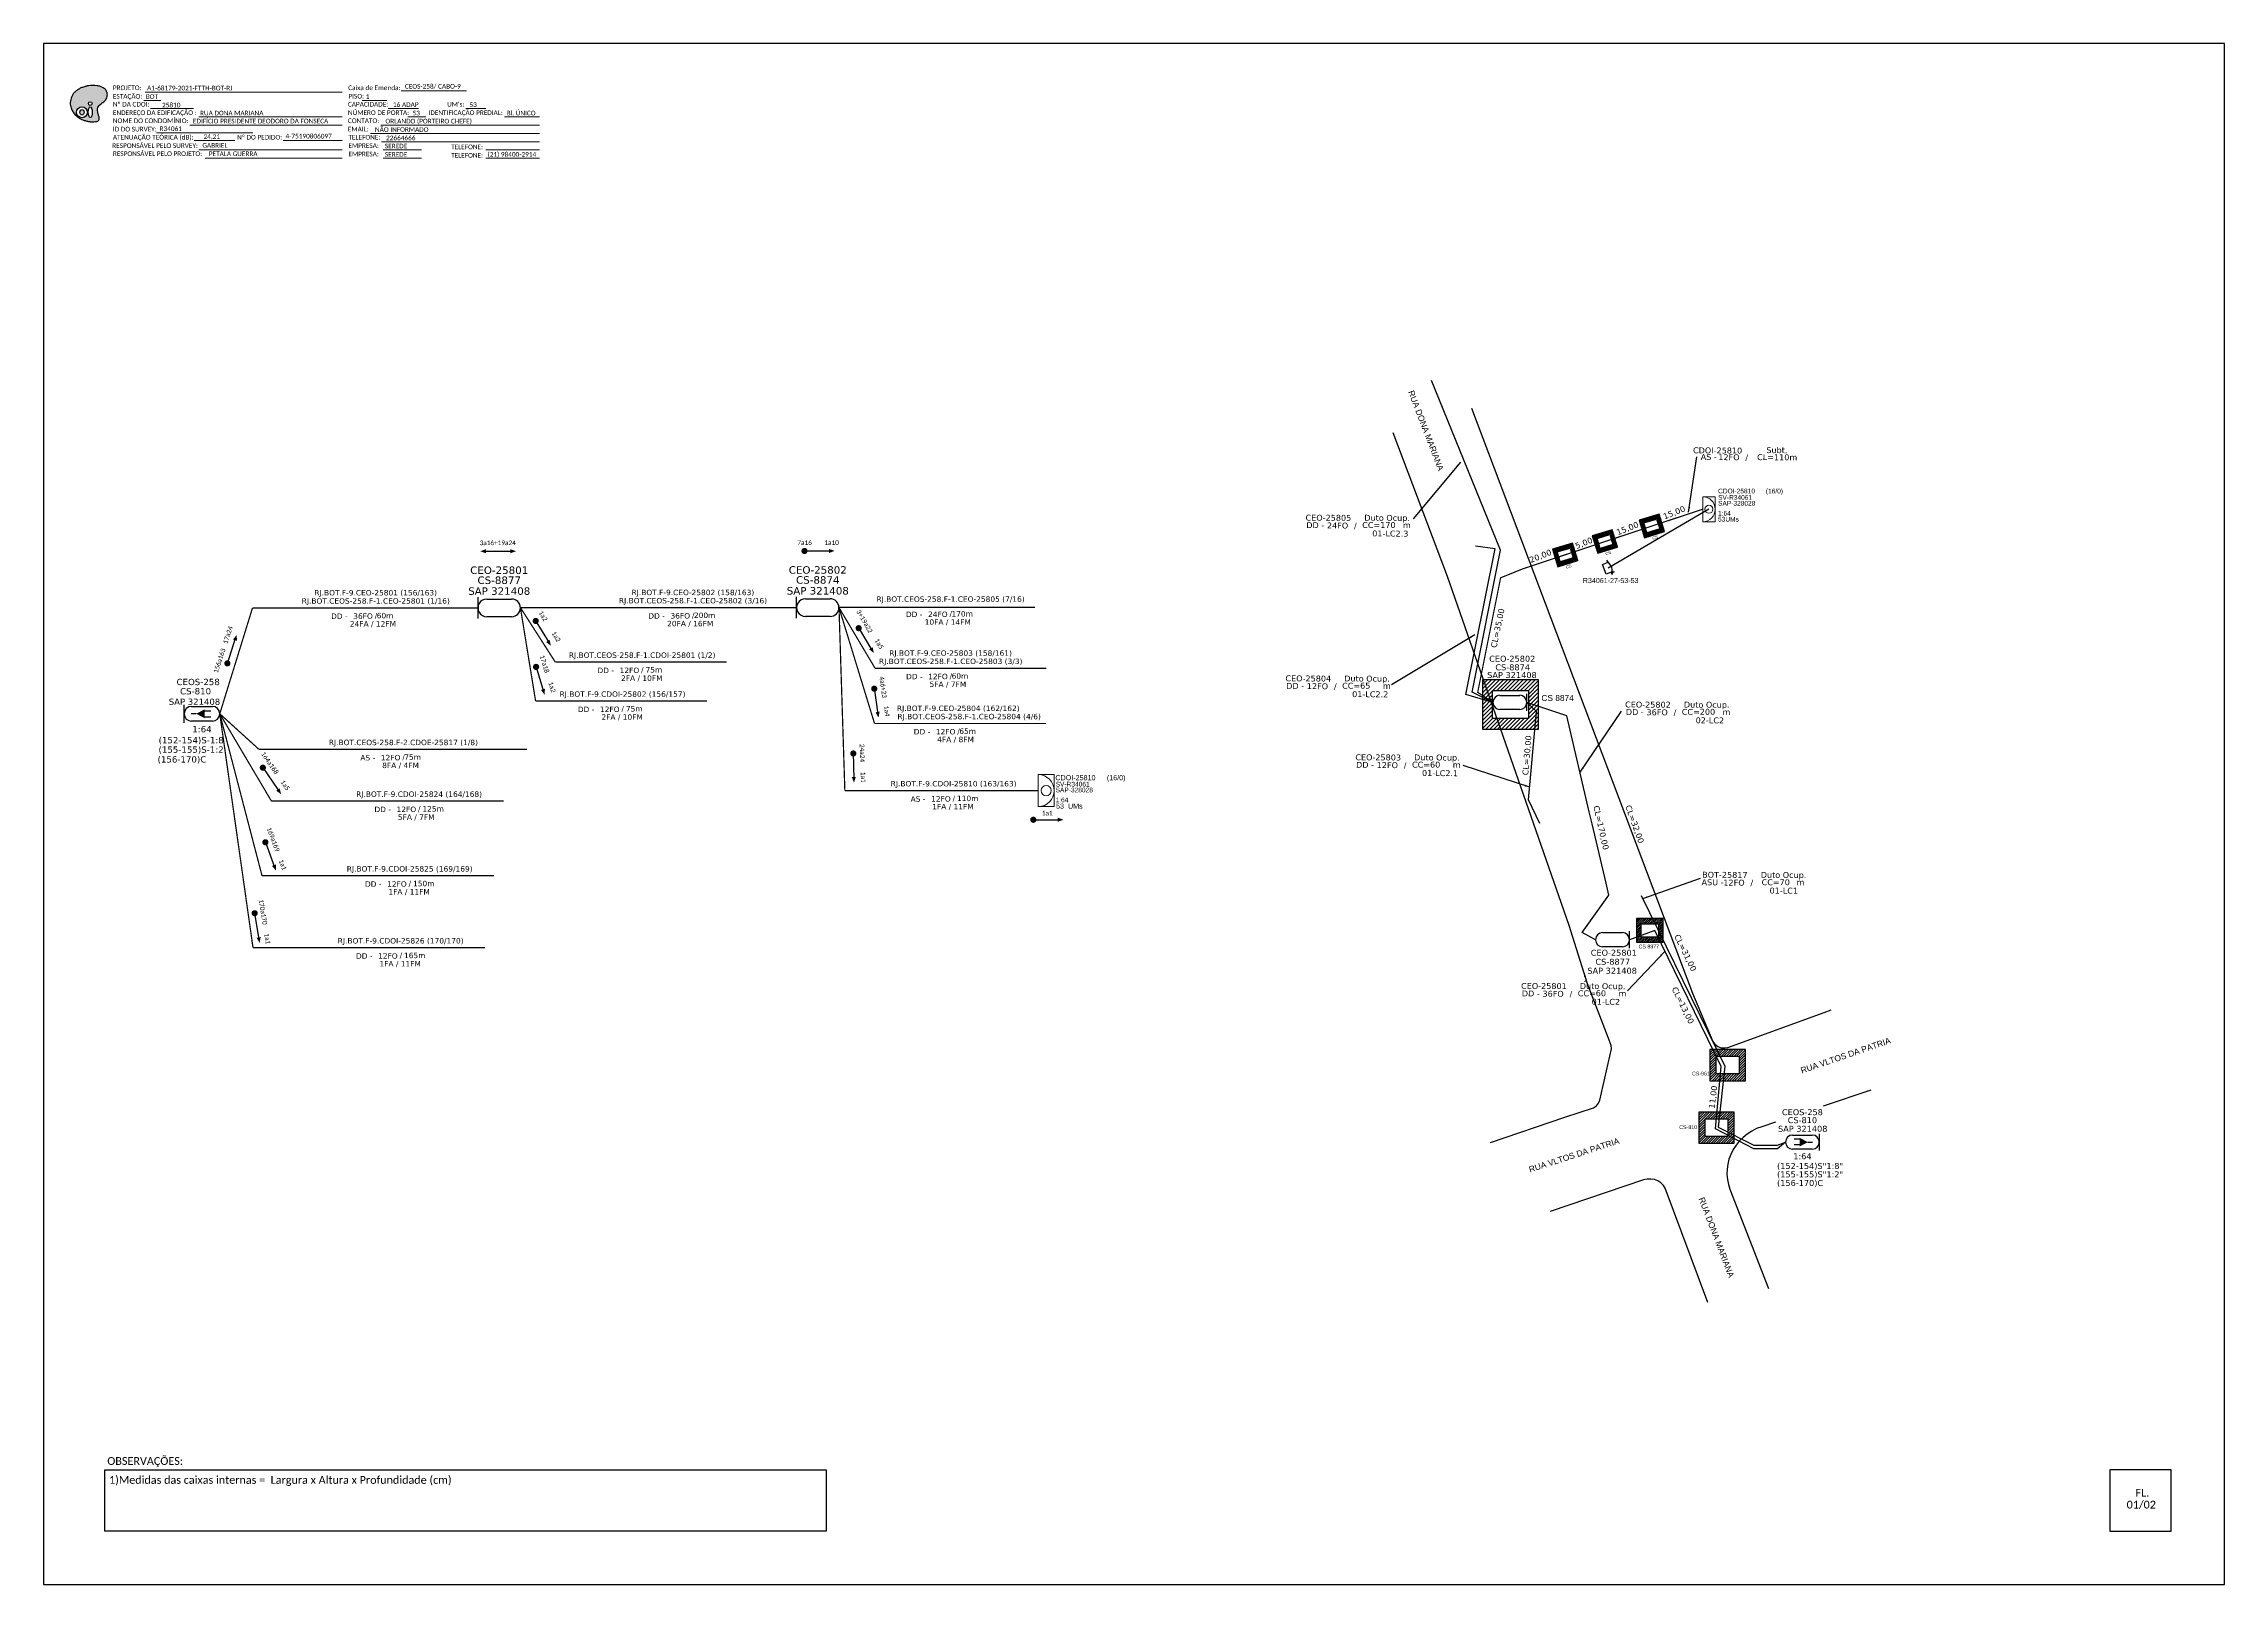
# Model space of a CAD drawing. Extents: x -4 to 1788, y 1 to 595.
# Drawn here: x -4 to 837, y 1 to 595 of the extents above; entities that cross this region are included whole.
import ezdxf
from ezdxf.enums import TextEntityAlignment as Align

# ---------------------------------------------------------------- set-up
doc = ezdxf.new("R2010")
doc.units = 0
for name, color, linetype in [('10.0-Cartográfico', 4, 'Continuous'), ('10.1-Caixas Subterrâneas', 5, 'Continuous'), ('20.4-CEOS', 1, 'Continuous'), ('20.5-CEO', 1, 'Continuous'), ('CABO OPTICO EXISTENTE', 5, 'Continuous'), ('CAP a instalar', 1, 'Continuous'), ('celulas gpon', 7, 'Continuous'), ('label_cabos', 7, 'Continuous'), ('Legenda', 1, 'Continuous'), ('QUADRA', 7, 'Continuous'), ('SETA', 7, 'Continuous'), ('surveys legendas', 7, 'Continuous')]:
    doc.layers.add(name, color=color, linetype=linetype)
for name, color, linetype, lineweight in [("20.0-LEGENDA DOS CDO'S", 1, 'Continuous', 0), ('20.1-CDO_INTERIOR', 1, 'Continuous', 0), ('40.1-ETIQUETAS', 1, 'Continuous', 20), ('Segmento Logradouro Texto', 251, 'Continuous', 0)]:
    doc.layers.add(name, color=color, linetype=linetype, lineweight=lineweight)
doc.layers.add('DROP DE CLIENTE', color=140, linetype='Continuous', plot=False)
doc.layers.add('EXTRA', color=50, linetype='Continuous', plot=False)
doc.styles.add('ARIAL', font='arial.ttf')
doc.styles.add('DIGICADE', font='arial.ttf')
doc.styles.add('MtXpl_Calibri', font='calibri.ttf')
doc.styles.add('siredit', font='verdana.ttf')
doc.styles.add('WMF-Calibri0', font='calibri.ttf')
doc.linetypes.add('FENCELINE1', pattern='A,0.25,-0.1,[133,ltypeshp.shx,S=0.1,R=0,X=-0.1,Y=0],-0.1,1', length=1.45)
doc.dimstyles.new('CC', dxfattribs={"dimtxt": 0.8, "dimasz": 2, "dimexe": 0.18, "dimexo": 0.0625, "dimgap": 0.09, "dimtad": 0, "dimdec": 0, "dimrnd": 1, "dimzin": 0, "dimdsep": 46, "dimtxsty": 'siredit', "dimblk": 'NONE', "dimcen": 0, "dimse1": 1, "dimse2": 1, "dimsd1": 1, "dimsd2": 1, "dimclrt": 7, "dimadec": 0, "dimazin": 0, "dimtfac": 1, "dimtdec": 0, "dimtofl": 0, "dimtmove": 0, "dimatfit": 3, "dimfxl": 0, "dimtolj": 1, "dimtzin": 0, "dimarcsym": 0})

# ---------------------------------------------------------------- blocks, each defined once
blk = doc.blocks.new('OI')
h = blk.add_hatch(color=40)
edge = h.paths.add_edge_path()
edge.add_spline(control_points=[(4.35, -0.67), (3.92, -0.99), (3.26, -1.5), (2.81, -2.59), (2.9, -3.5), (3.06, -4.27), (3.31, -4.85), (3.37, -5.39), (3.4, -5.88), (3.2, -6.4), (2.54, -6.61), (1.65, -6.63), (0.55, -6.67), (-0.56, -6.42), (-1.61, -6.14), (-2.77, -5.61), (-3.92, -4.77), (-4.89, -3.7), (-5.34, -2.65), (-5.6, -1.94), (-5.85, -0.96), (-5.71, 0.47), (-5.1, 2.02), (-4.14, 3.02), (-3.3, 3.61), (-2.37, 4.16), (-1.36, 4.44), (-0.56, 4.7), (0.79, 4.85), (2.24, 4.97), (3.79, 4.57), (4.67, 4.21), (5.44, 3.65), (5.76, 2.99), (6.03, 2.21), (6.01, 1.46), (5.72, 0.64), (5.31, 0.08), (4.88, -0.38), (4.51, -0.55), (4.35, -0.67)], knot_values=[0, 0, 0, 0, 1.60434, 2.417191, 3.427595, 4.282808, 4.776746, 5.304182, 5.888771, 6.258406, 6.858137, 7.79129, 8.986195, 10.124242, 11.187857, 12.242908, 13.953784, 15.414161, 16.515391, 17.349188, 17.675853, 19.552021, 21.515531, 22.568638, 23.63245, 24.621084, 25.782718, 26.745347, 27.142653, 29.870543, 31.004649, 31.921532, 32.709589, 33.801391, 34.042471, 35.192333, 35.971461, 36.628871, 37.254359, 37.836911, 37.836911, 37.836911, 37.836911], degree=3, periodic=0)
h.paths.add_polyline_path([(1.13, -0.87, -1), (-0.04, -0.87, -1)], flags=16)
edge = h.paths.add_edge_path(flags=16)
edge.add_ellipse((0.56, -3.59), major_axis=(-0.02, 1.71), ratio=0.361305, start_angle=0, end_angle=360)
h.paths.add_polyline_path([(-0.36, -3.62, -1), (-3.8, -3.62, -1)], flags=16)
edge = h.paths.add_edge_path(flags=0)
edge.add_ellipse((-2.08, -3.62), major_axis=(0, 0.885), ratio=0.758294, start_angle=0, end_angle=360)
at = {"color": 40}
for centre, radius in [((-2.08, -3.62), 1.72), ((0.54, -0.87), 0.587)]:
    blk.add_circle(centre, radius, dxfattribs=at)
blk.add_ellipse((-2.08, -3.62), major_axis=(0, 0.885), ratio=0.758294, start_param=-3.141592653589792, end_param=3.141592653589792, dxfattribs=at)
blk.add_ellipse((0.56, -3.59), major_axis=(-0.02, 1.71), ratio=0.361305, dxfattribs=at)
at = {"color": 40, "start_tangent": (-0.800898, -0.598801), "end_tangent": (-0.800898, -0.598801)}
blk.add_spline([(4.35, -0.67), (3.2, -1.78), (2.9, -2.54), (2.92, -3.55), (3.12, -4.38), (3.28, -4.85), (3.37, -5.37), (3.35, -5.95), (3.2, -6.29), (2.66, -6.55), (1.73, -6.63), (0.54, -6.62), (-0.58, -6.41), (-1.6, -6.11), (-2.56, -5.67), (-3.95, -4.67), (-4.89, -3.56), (-5.37, -2.56), (-5.64, -1.78), (-5.72, -1.46), (-5.63, 0.42), (-4.84, 2.22), (-4.13, 2.99), (-3.27, 3.62), (-2.4, 4.09), (-1.3, 4.47), (-0.37, 4.72), (0.02, 4.77), (2.75, 4.8), (3.85, 4.53), (4.69, 4.16), (5.31, 3.68), (5.85, 2.73), (5.93, 2.5), (5.94, 1.35), (5.67, 0.62), (5.29, 0.08), (4.84, -0.36), (4.35, -0.67)], degree=3, dxfattribs=at)
blk = doc.blocks.new('SURVEY_SURVEY')
for p, q in [((0, 0.0000127), (-0.0000126, 0.000009)), ((-0.0000126, 0.000009), (-0.0000086, 0.000009)), ((-0.0000086, 0), (-0.0000086, 0.000009)), ((0.0000086, 0), (-0.0000086, 0)), ((0, 0.0000127), (0.0000126, 0.000009)), ((0.0000084, 0.0000132), (0.0000098, 0.0000132)), ((0.0000084, 0.0000103), (0.0000084, 0.0000132)), ((0.0000126, 0.000009), (0.0000086, 0.000009)), ((0.0000086, 0.000009), (0.0000086, 0)), ((0.0000098, 0.0000132), (0.0000098, 0.0000099))]:
    blk.add_line(p, q)
blk = doc.blocks.new('*U121')
at = {"layer": '20.4-CEOS', "color": 7, "style": 'siredit'}
for tag, p in [('FIBRAS_SPLITTER', (0, 0)), ('FIBRAS_TOP_C', (0, -4.13)), ('RESERVA_FINAIS', (0, -5.46))]:
    blk.add_attdef(tag, p, '', height=1.01, dxfattribs=at)
for tag, p, flags in [('ID_ATIVIDADE', (0, -6.77), 3), ('FATOR', (0, -8.09), 1), ('QTDE', (0, -9.4), 1), ('FID', (0, -10.71), 1)]:
    blk.add_attdef(tag, p, '', height=1.01, dxfattribs=dict(at, flags=flags))
blk = doc.blocks.new('*U122')
at = {"layer": '20.4-CEOS', "color": 7, "style": 'siredit'}
blk.add_attdef('FIBRAS_SPLITTER', (0, 0), '', height=1.01, dxfattribs=at)
for tag, p, flags in [('QTDE', (0, -4.11), 1), ('ID_ATIVIDADE', (0, -1.48), 3), ('FATOR', (0, -2.79), 1), ('FID', (0, -5.42), 1)]:
    blk.add_attdef(tag, p, '', height=1.01, dxfattribs=dict(at, flags=flags))
blk = doc.blocks.new('_None')
blk = doc.blocks.new('LEGENDA DOS CABOS')
at = {"layer": 'EXTRA', "color": 0, "style": 'siredit'}
for tag, p in [('ID', (4.6, 0.97)), ('XX', (9.03, 0.97))]:
    blk.add_attdef(tag, text='', height=0.48, rotation=359.69, dxfattribs=at).set_placement(p, align=Align.MIDDLE_CENTER)
at = {"layer": 'Legenda', "color": 0, "style": 'siredit'}
for tag, p in [('TIPO_CABO', (1.31, 0)), ('CABO', (4.69, -0.05)), ('/', (6.81, -0.05)), ('METROS', (10.03, -0.05))]:
    blk.add_attdef(tag, text='', height=0.8, rotation=359.69, dxfattribs=at).set_placement(p, align=Align.MIDDLE_CENTER)
blk = doc.blocks.new('Inst CB DT OCUP CFOA-SM-ASU-120-S-12')
at = {"layer": 'label_cabos', "color": 0, "style": 'siredit'}
for tag, flags, p in [('ID_ATIVIDADE', 3, (1.31, 2.67)), ('FATOR', 1, (11.56, 2.55))]:
    blk.add_attdef(tag, text='', height=1, rotation=359.69, dxfattribs=dict(at, flags=flags)).set_placement(p, align=Align.MIDDLE_CENTER)
for tag, p in [('TIPO_CABO', (1.26, 0)), ('DESTINO_CABO', (3.13, 1.26)), ('CABO', (4.69, -0.05)), ('/', (7.71, -0.05)), ('LANCE', (10.91, 0)), ('TIPO_CABO', (13.11, 1.24)), ('UND', (15.96, 0)), ('FID', (13.15, -1.41))]:
    blk.add_attdef(tag, text='', height=1, rotation=359.69, dxfattribs=at).set_placement(p, align=Align.MIDDLE_CENTER)
blk.add_attdef('QTDE', (12.43, -0.47), '', height=1, rotation=359.69, dxfattribs=at)
blk = doc.blocks.new('Inst CB DT OCUP CFOA-SM-DD-G-24')
at = {"layer": 'label_cabos', "color": 0, "style": 'siredit'}
for tag, flags, p in [('ID_ATIVIDADE', 3, (1.31, 2.67)), ('FATOR', 1, (11.56, 2.55))]:
    blk.add_attdef(tag, text='', height=1, rotation=359.69, dxfattribs=dict(at, flags=flags)).set_placement(p, align=Align.MIDDLE_CENTER)
for tag, p in [('TIPO_CABO', (1.11, 0)), ('DESTINO_CABO', (3.13, 1.26)), ('CABO', (4.69, -0.05)), ('/', (7.71, -0.05)), ('LANCE', (10.41, 0.02)), ('TIPO_CABO', (13.11, 1.24)), ('UND', (16.46, 0)), ('FID', (13.65, -1.41))]:
    blk.add_attdef(tag, text='', height=1, rotation=359.69, dxfattribs=at).set_placement(p, align=Align.MIDDLE_CENTER)
blk.add_attdef('QTDE', (11.93, -0.45), '', height=1, rotation=359.69, dxfattribs=at)
blk = doc.blocks.new('Inst CB DT OCUP CFOA-SM-DD-S-36')
at = {"layer": 'label_cabos', "color": 0, "style": 'siredit'}
for tag, flags, p in [('ID_ATIVIDADE', 3, (1.31, 2.67)), ('FATOR', 1, (11.56, 2.55))]:
    blk.add_attdef(tag, text='', height=1, rotation=359.69, dxfattribs=dict(at, flags=flags)).set_placement(p, align=Align.MIDDLE_CENTER)
for tag, p in [('TIPO_CABO', (1.11, 0)), ('DESTINO_CABO', (3.13, 1.26)), ('CABO', (4.69, -0.05)), ('/', (7.71, -0.05)), ('LANCE', (10.41, 0.02)), ('TIPO_CABO', (13.11, 1.24)), ('UND', (16.46, 0)), ('FID', (13.65, -1.41))]:
    blk.add_attdef(tag, text='', height=1, rotation=359.69, dxfattribs=at).set_placement(p, align=Align.MIDDLE_CENTER)
blk.add_attdef('QTDE', (11.93, -0.45), '', height=1, rotation=359.69, dxfattribs=at)
blk = doc.blocks.new('Inst CB DT OCUP CFOA-SM-DD-S-12')
at = {"layer": 'label_cabos', "color": 0, "style": 'siredit'}
for tag, flags, p in [('ID_ATIVIDADE', 3, (1.31, 2.67)), ('FATOR', 1, (11.56, 2.55))]:
    blk.add_attdef(tag, text='', height=1, rotation=359.69, dxfattribs=dict(at, flags=flags)).set_placement(p, align=Align.MIDDLE_CENTER)
for tag, p in [('TIPO_CABO', (1.11, 0)), ('DESTINO_CABO', (3.13, 1.26)), ('CABO', (4.69, -0.05)), ('/', (7.71, -0.05)), ('LANCE', (10.41, 0.02)), ('TIPO_CABO', (13.11, 1.24)), ('UND', (16.46, 0)), ('FID', (13.65, -1.41))]:
    blk.add_attdef(tag, text='', height=1, rotation=359.69, dxfattribs=at).set_placement(p, align=Align.MIDDLE_CENTER)
blk.add_attdef('QTDE', (11.93, -0.45), '', height=1, rotation=359.69, dxfattribs=at)
blk = doc.blocks.new('*X98')
at = {"color": 0, "linetype": 'Continuous'}
for p, q in [((-1.25, 0.34099), (-0.49099, 1.1)), ((-1.25, 0.517767), (-0.667767, 1.1)), ((-1.25, 0.694544), (-0.844544, 1.1)), ((-1.25, 0.87132), (-1.02132, 1.1)), ((-1.25, 1.048097), (-1.198097, 1.1)), ((-0.789214, 0.625), (-0.314214, 1.1)), ((-0.612437, 0.625), (-0.137437, 1.1)), ((-0.43566, 0.625), (0.03934, 1.1)), ((-0.258883, 0.625), (0.216117, 1.1)), ((-0.082107, 0.625), (0.392893, 1.1)), ((0.09467, 0.625), (0.56967, 1.1)), ((0.271447, 0.625), (0.746447, 1.1)), ((0.448223, 0.625), (0.923223, 1.1)), ((0.625, 0.625), (1.1, 1.1)), ((0.801777, 0.625), (1.25, 1.073223)), ((-1.25, 0.164214), (-0.8035, 0.610714)), ((-1.25, -0.012563), (-0.8035, 0.433937)), ((-1.25, -0.18934), (-0.8035, 0.25716)), ((-1.25, -0.366117), (-0.8035, 0.080383)), ((0.8035, 0.449947), (1.25, 0.896447)), ((0.8035, 0.27317), (1.25, 0.71967)), ((0.8035, 0.096393), (1.25, 0.542893)), ((0.8035, -0.080383), (1.25, 0.366117)), ((0.8035, -0.25716), (1.25, 0.18934)), ((0.8035, -0.433937), (1.25, 0.012563)), ((-1.25, -0.542893), (-0.8035, -0.096393)), ((-1.25, -0.71967), (-0.8035, -0.27317)), ((-1.25, -0.896447), (-0.8035, -0.449947)), ((-1.25, -1.073223), (-0.801777, -0.625)), ((-1.1, -1.1), (-0.625, -0.625)), ((-0.923223, -1.1), (-0.448223, -0.625)), ((-0.746447, -1.1), (-0.271447, -0.625)), ((-0.56967, -1.1), (-0.09467, -0.625)), ((-0.392893, -1.1), (0.082107, -0.625)), ((-0.216117, -1.1), (0.258883, -0.625)), ((-0.03934, -1.1), (0.43566, -0.625)), ((0.137437, -1.1), (0.612437, -0.625)), ((0.314214, -1.1), (0.789214, -0.625)), ((0.49099, -1.1), (1.25, -0.34099)), ((0.667767, -1.1), (1.25, -0.517767)), ((0.8035, -0.610714), (1.25, -0.164214)), ((0.844544, -1.1), (1.25, -0.694544)), ((1.02132, -1.1), (1.25, -0.87132)), ((1.198097, -1.1), (1.25, -1.048097))]:
    blk.add_line(p, q, dxfattribs=at)
blk = doc.blocks.new('ETIQUETA_RS5F')
at = {"layer": '40.1-ETIQUETAS', "color": 0, "style": 'siredit'}
blk.add_text('/', height=1.5, dxfattribs=at).set_placement((1.58, -1.95), align=Align.MIDDLE_RIGHT)
for tag, p in [('ETIQUETA_R_SECUNDARIA', (1.21, 2.1)), ('ETIQUETA_R_PRIMARIA', (1.21, 4.1)), ('F_ATIVAS/F_MORTAS', (1.14, -4.24))]:
    blk.add_attdef(tag, text='', height=1.5, dxfattribs=at).set_placement(p, align=Align.MIDDLE_CENTER)
for tag, p in [('TIPO_CABO', (-6.58, -2.12)), ('CAP_CABO', (0.4, -2.09))]:
    blk.add_attdef(tag, text='', height=1.5, dxfattribs=at).set_placement(p, align=Align.MIDDLE_RIGHT)
blk.add_attdef('METROS', text='', height=1.5, dxfattribs=at).set_placement((2.14, -1.95), align=Align.MIDDLE_LEFT)
for tag, p in [('FUSÃO_1', (0.85, -8.39)), ('FUSÃO_2', (0.85, -10.6)), ('FUSÃO_3', (0.85, -12.93)), ('FUSÃO_4', (0.85, -15.14)), ('FUSÃO_5', (0.85, -17.16))]:
    blk.add_attdef(tag, text='', height=1.5, dxfattribs=at).set_placement(p, align=Align.CENTER)
blk = doc.blocks.new('CEOS_UN_SC')
at = {"layer": '20.4-CEOS', "color": 0}
for p, q in [((-9.11, 2.39), (-2.39, 2.39)), ((-2.39, -2.39), (-9.11, -2.39))]:
    blk.add_line(p, q, dxfattribs=at)
for points in [[(-11.5, -2.89), (-11.5, 2.89)], [(-7.6, 0), (-9.22, 0)], [(-4.96, 0.95), (-2.92, 0.95)], [(-4.96, -1.04), (-2.92, -1.04)]]:
    blk.add_lwpolyline(points, dxfattribs=at)
blk.add_lwpolyline([(-7.6, 0, 0, 2.95, 0), (-4.83, 0, 2.95, 2.95, 0)], format="xyseb", dxfattribs=at)
for centre, start, end in [((-9.11, 0), 90, 270), ((-2.39, 0), 270, 90)]:
    blk.add_arc(centre, 2.39, start, end, dxfattribs=at)
at = {"layer": '20.4-CEOS', "color": 7, "style": 'siredit'}
for tag, height, p in [('LOCAL?', 2.03, (-5.75, 7.27)), ('NOME?', 2.03, (-5.75, 10.27)), ('TIPO?', 2, (-8.17, 3.89))]:
    blk.add_attdef(tag, text='', height=height, dxfattribs=at).set_placement(p, align=Align.MIDDLE_CENTER)
for tag, p in [('RACIO_SPLITAGEM', (-5.75, -3.97)), ('FIBRAS_RESERVA', (-5.75, -7.51))]:
    blk.add_attdef(tag, text='', height=2.03, dxfattribs=at).set_placement(p, align=Align.TOP_CENTER)

msp = doc.modelspace()

# ---------------------------------------------------------------- linework, layer by layer
for p, q in [((837.17, 595.26), (-3.83, 595.26)), ((-3.83, 595.26), (-3.83, 1.26)), ((837.17, 1.26), (837.17, 595.26)), ((-3.83, 1.26), (837.17, 1.26))]:
    msp.add_line(p, q)
at = {"color": 7, "lineweight": 0}
for points in [[(34.76, 573.3), (41.31, 573.3)], [(35.28, 576.58), (111.25, 576.58)], [(119.05, 573.34), (128.53, 573.34)], [(134.09, 577.07), (159.22, 577.07)], [(37.42, 570.23), (53.98, 570.23)], [(52.58, 563.88), (111.25, 563.88)], [(55.99, 566.99), (111.25, 566.99)], [(126.21, 563.88), (187.44, 563.88)], [(129.1, 570.23), (140.71, 570.23)], [(136.68, 566.99), (143.62, 566.99)], [(159.04, 570.23), (166.7, 570.23)], [(173.85, 566.99), (187.41, 566.99)], [(39.74, 560.82), (76.85, 560.82)], [(54.28, 557.85), (69.85, 557.85)], [(88.51, 557.85), (111.27, 557.85)], [(122.17, 560.64), (187.44, 560.64)], [(126.46, 557.41), (187.44, 557.41)], [(55.99, 554.29), (111.25, 554.29)], [(58.48, 551.06), (111.25, 551.06)], [(127.07, 554.29), (141.86, 554.29)], [(127.07, 551.06), (141.86, 551.06)], [(166.67, 554.29), (187.44, 554.29)], [(166.67, 551.06), (187.44, 551.06)]]:
    msp.add_lwpolyline(points, dxfattribs=at)
at = {"const_width": 1.19}
for points in [[(289, 399.67, 1), (290.19, 399.67, 1)], [(310.4, 370.49, 1), (310.57, 369.31, 1)]]:
    msp.add_lwpolyline(points, format="xyb", close=True, dxfattribs=at)
at = {"color": 8, "const_width": 1.19}
for points in [[(185.63, 373.19, 1), (186.25, 372.17, 1)], [(185.92, 355.54, 1), (186.26, 354.4, 1)], [(80.38, 316.62, 1), (81.05, 315.64, 1)], [(81.48, 287.91, 1), (81.89, 286.79, 1)], [(77.46, 260.57, 1), (77.65, 259.39, 1)]]:
    msp.add_lwpolyline(points, format="xyb", close=True, dxfattribs=at)
at = {"color": 7, "const_width": 1.19}
for points in [[(310.18, 370.41, 1), (310.8, 369.39, 1)], [(66.86, 355.75, 1), (67.23, 356.88, 1)], [(316.42, 347.15, 1), (316.59, 345.97, 1)], [(308.4, 322.18, 1), (308.43, 320.99, 1)], [(377.23, 296.04, 1), (378.43, 296.04, 1)]]:
    msp.add_lwpolyline(points, format="xyb", close=True, dxfattribs=at)
at = {"color": 0}
for points in [[(19.73, 45.46), (297.98, 45.46), (297.98, 21.75), (19.73, 21.75)], [(816.67, 45.46), (792.97, 45.46), (792.97, 21.75), (816.67, 21.75)]]:
    msp.add_lwpolyline(points, close=True, dxfattribs=at)
msp.add_solid([(315.88, 362.59), (316.34, 360.3), (314.52, 361.76)])
at = {"layer": '10.0-Cartográfico'}
for points in [[(546.79, 454.68), (632, 229.18), (639.95, 210.6), (640.69, 209.47), (641.79, 208.63), (643.09, 208.14), (644.52, 208.05), (645.63, 208.27), (682.83, 221.78), (685.56, 222.72)], [(554.11, 171.67), (582.83, 181.36), (593.82, 185.01), (594.99, 185.76), (595.86, 186.8), (596.3, 187.9), (600.86, 207.68), (600.64, 209), (599.55, 212.11), (591.55, 232.83), (584.43, 255.23), (537.61, 389.77), (516.62, 445.17)], [(700.86, 191.84), (682.43, 185.65)], [(664.04, 179.47), (658.77, 177.7), (656.79, 176.95), (654.92, 175.98), (653.19, 174.85), (651.57, 173.55), (650.1, 172.11), (648.83, 170.54), (647.71, 168.85), (646.81, 167.05), (646.11, 165.17), (645.64, 163.26), (645.37, 161.3), (645.33, 159.31), (645.51, 157.36), (645.92, 155.41), (646.51, 153.57), (661.34, 115.37)], [(637.95, 109.87), (621.57, 153.96), (620.83, 155.08), (619.85, 156.04), (618.68, 156.78), (617.36, 157.29), (615.97, 157.53), (614.55, 157.49), (613.12, 157.16), (577.11, 145.06)]]:
    msp.add_lwpolyline(points, dxfattribs=at)
at = {"layer": '10.1-Caixas Subterrâneas', "color": 30}
for p, q in [((619.14, 413.86), (611.5, 411.51)), ((621.21, 407.13), (619.14, 413.86)), ((601.06, 407.86), (593.42, 405.51)), ((593.42, 405.51), (595.49, 398.79)), ((595.23, 404.48), (600.14, 405.99)), ((596.4, 400.66), (595.23, 404.48)), ((600.14, 405.99), (601.31, 402.17)), ((603.12, 401.14), (601.06, 407.86)), ((611.5, 411.51), (613.57, 404.79)), ((613.31, 410.48), (618.22, 411.98)), ((614.49, 406.66), (613.31, 410.48)), ((613.57, 404.79), (621.21, 407.13)), ((619.4, 408.17), (614.49, 406.66)), ((618.22, 411.98), (619.4, 408.17)), ((585.74, 402.67), (578.1, 400.32)), ((578.1, 400.32), (580.16, 393.6)), ((579.91, 399.29), (584.82, 400.8)), ((581.08, 395.47), (579.91, 399.29)), ((580.16, 393.6), (587.8, 395.95)), ((585.99, 396.98), (581.08, 395.47)), ((584.82, 400.8), (585.99, 396.98)), ((587.8, 395.95), (585.74, 402.67)), ((595.49, 398.79), (603.12, 401.14)), ((601.31, 402.17), (596.4, 400.66)), ((551.03, 350.01), (551.03, 330.99)), ((572.64, 350.01), (551.03, 350.01)), ((554.89, 335.1), (554.89, 345.9)), ((554.89, 345.9), (568.78, 345.9)), ((568.78, 345.9), (568.78, 335.1)), ((572.64, 330.99), (572.64, 350.01)), ((551.03, 330.99), (572.64, 330.99)), ((568.78, 335.1), (554.89, 335.1)), ((610.47, 257.92), (610.47, 248.84)), ((620.79, 257.92), (610.47, 257.92)), ((612.31, 250.8), (612.31, 255.96)), ((612.31, 255.96), (618.94, 255.96)), ((618.94, 255.96), (618.94, 250.8)), ((620.79, 248.84), (620.79, 257.92)), ((610.47, 248.84), (620.79, 248.84)), ((618.94, 250.8), (612.31, 250.8)), ((638.78, 207.46), (638.78, 195.44)), ((652.45, 207.46), (638.78, 207.46)), ((641.22, 198.04), (641.22, 204.87)), ((641.22, 204.87), (650.01, 204.87)), ((650.01, 204.87), (650.01, 198.04)), ((652.45, 195.44), (652.45, 207.46)), ((638.78, 195.44), (652.45, 195.44)), ((650.01, 198.04), (641.22, 198.04)), ((634.51, 183.35), (634.51, 171.32)), ((648.17, 183.35), (634.51, 183.35)), ((636.95, 173.92), (636.95, 180.75)), ((636.95, 180.75), (645.73, 180.75)), ((645.73, 180.75), (645.73, 173.92)), ((648.17, 171.32), (648.17, 183.35)), ((634.51, 171.32), (648.17, 171.32)), ((645.73, 173.92), (636.95, 173.92))]:
    msp.add_line(p, q, dxfattribs=at)
at = {"layer": '20.1-CDO_INTERIOR', "color": 1, "lineweight": 18}
for points in [[(640.81, 410.93), (640.81, 420.58), (635.99, 420.58), (635.99, 410.93)], [(385.86, 301.1), (385.86, 313.43), (379.7, 313.43), (379.7, 301.1)]]:
    msp.add_lwpolyline(points, close=True, dxfattribs=at)
for centre, radius in [((638.4, 415.76), 1.54), ((382.78, 307.27), 1.97)]:
    msp.add_circle(centre, radius, dxfattribs=at)
for centre, radius, start, end in [((635.99, 415.76), 4.82, 269.97241, 89.97241), ((379.7, 307.27), 6.17, 270, 90)]:
    msp.add_arc(centre, radius, start, end, dxfattribs=at)
at = {"layer": '20.4-CEOS', "color": 7}
for p, q in [((670.65, 174.45), (678.24, 174.45)), ((678.24, 169.04), (670.65, 169.04))]:
    msp.add_line(p, q, dxfattribs=at)
for points in [[(673.54, 172.93), (671.24, 172.93)], [(673.54, 170.68), (671.24, 170.68)], [(676.54, 171.75), (678.36, 171.75)], [(680.94, 175.01), (680.94, 168.49)]]:
    msp.add_lwpolyline(points, dxfattribs=at)
msp.add_lwpolyline([(676.54, 171.75, 0, 3.34, 0), (673.4, 171.75, 3.34, 3.34, 0)], format="xyseb", dxfattribs=at)
for centre, start, end in [((670.65, 171.75), 90, 270), ((678.24, 171.75), 270, 90)]:
    msp.add_arc(centre, 2.71, start, end, dxfattribs=at)
at = {"layer": '20.5-CEO', "color": 5}
for p, q in [((557.81, 344), (565.43, 344)), ((565.43, 338.57), (557.81, 338.57))]:
    msp.add_line(p, q, dxfattribs=at)
at = {"layer": '20.5-CEO', "color": 7}
for p, q in [((597.38, 252.52), (605, 252.52)), ((605, 247.09), (597.38, 247.09))]:
    msp.add_line(p, q, dxfattribs=at)
at = {"layer": '20.5-CEO', "color": 5}
msp.add_lwpolyline([(568.15, 338.01), (568.15, 344.56)], dxfattribs=at)
at = {"layer": '20.5-CEO', "color": 7}
msp.add_lwpolyline([(607.71, 246.53), (607.71, 253.08)], dxfattribs=at)
at = {"layer": '20.5-CEO', "color": 5}
for centre, start, end in [((557.81, 341.29), 90, 270), ((565.43, 341.29), 270, 90)]:
    msp.add_arc(centre, 2.72, start, end, dxfattribs=at)
at = {"layer": '20.5-CEO', "color": 7}
for centre, start, end in [((597.38, 249.8), 90, 270), ((605, 249.8), 270, 90)]:
    msp.add_arc(centre, 2.72, start, end, dxfattribs=at)
at = {"layer": 'CAP a instalar', "color": 7, "ltscale": 5}
for p, q in [((557.99, 400.01), (531.46, 465.42)), ((544.58, 344.27), (555.89, 400.47)), ((547.02, 345.25), (557.99, 400.01)), ((555.89, 400.47), (548.33, 401.47)), ((555.09, 341.29), (547.02, 345.25)), ((555.09, 341.29), (544.58, 344.27)), ((583.53, 336.08), (568.15, 341.29)), ((571.83, 337.78), (568.15, 341.29)), ((568.83, 303.78), (571.83, 337.78)), ((592.25, 299.14), (583.53, 336.08)), ((573.13, 294.55), (568.83, 303.78)), ((593.34, 294.51), (592.25, 299.14)), ((592.25, 299.14), (592.25, 299.14)), ((593.34, 294.51), (593.34, 294.51)), ((598.74, 271.65), (593.34, 294.51)), ((599.84, 267.02), (598.74, 271.65)), ((598.74, 271.65), (598.74, 271.65)), ((589.55, 252.61), (599.84, 267.02)), ((599.84, 267.02), (599.84, 267.02)), ((594.66, 249.8), (589.55, 252.61)), ((617.52, 253.34), (607.72, 249.8)), ((643.16, 200.92), (617.52, 253.34)), ((640.9, 176.92), (643.16, 200.92)), ((644.49, 201.05), (641.97, 177.47)), ((655.76, 169.21), (640.9, 176.92)), ((641.97, 177.47), (655.76, 170.57)), ((655.76, 170.57), (664.85, 170.57)), ((664.85, 169.21), (655.76, 169.21)), ((667.94, 171.75), (664.85, 169.21)), ((664.85, 170.57), (667.94, 171.75))]:
    msp.add_line(p, q, dxfattribs=at)
at = {"layer": 'CAP a instalar', "color": 7, "linetype": 'Continuous'}
for p, q in [((163.7, 373.62), (163.7, 381.83)), ((167.1, 381.13), (176.64, 381.13)), ((176.64, 374.33), (167.1, 374.32))]:
    msp.add_line(p, q, dxfattribs=at)
at = {"layer": 'CAP a instalar', "color": 5, "linetype": 'Continuous'}
for p, q in [((286.55, 373.73), (286.55, 381.93)), ((289.95, 381.23), (299.5, 381.23)), ((299.5, 374.43), (289.95, 374.43))]:
    msp.add_line(p, q, dxfattribs=at)
at = {"layer": 'CAP a instalar', "color": 7, "linetype": 'FENCELINE1', "ltscale": 5}
msp.add_line((612.28, 266.9), (644.49, 201.05), dxfattribs=at)
at = {"layer": 'CAP a instalar', "color": 1, "ltscale": 5, "const_width": 0.454}
for points in [[(566.78, 392.84), (635.98, 415.76)], [(555.09, 341.29), (549.21, 345.19), (558.05, 389.31), (562.37, 391.06)], [(562.37, 391.06), (562.37, 391.06), (566.78, 392.84), (566.78, 392.84)]]:
    msp.add_lwpolyline(points, dxfattribs=at)
at = {"layer": 'CAP a instalar', "color": 7, "linetype": 'FENCELINE1', "ltscale": 6, "const_width": 0.478}
for points in [[(64.1, 336.9), (76.73, 377.72)], [(76.73, 377.72), (163.7, 377.72)], [(180.04, 377.83), (286.55, 377.85)], [(302.9, 377.89), (378.44, 377.89)], [(302.9, 377.83), (316.82, 354.44)], [(302.9, 377.83), (316.6, 333.16)], [(316.82, 354.44), (382.91, 354.44)], [(316.6, 333.16), (382.68, 333.16)]]:
    msp.add_lwpolyline(points, dxfattribs=at)
at = {"layer": 'CAP a instalar', "color": 8, "linetype": 'FENCELINE1', "ltscale": 6, "const_width": 0.478}
for points in [[(180.04, 377.83), (193.49, 356.83)], [(180.04, 377.83), (185.9, 341.8)], [(193.49, 356.83), (259.57, 356.83)], [(64.1, 336.9), (76.92, 246.7)], [(80.4, 274.44), (64.1, 336.9)], [(84.03, 303.23), (64.1, 336.9)], [(185.9, 341.8), (251.99, 341.8)], [(84.03, 303.23), (173.54, 303.23)], [(80.4, 274.44), (169.91, 274.44)], [(76.92, 246.7), (166.44, 246.71)]]:
    msp.add_lwpolyline(points, dxfattribs=at)
at = {"layer": 'CAP a instalar', "color": 1, "linetype": 'FENCELINE1', "ltscale": 6, "const_width": 0.478}
for points in [[(302.9, 377.83), (305.16, 307.27)], [(305.16, 307.27), (379.69, 307.27)]]:
    msp.add_lwpolyline(points, dxfattribs=at)
at = {"layer": 'CAP a instalar', "color": 0, "linetype": 'FENCELINE1', "ltscale": 6, "const_width": 0.478}
for points in [[(79.21, 323.18), (64.1, 336.9)], [(79.21, 323.18), (182.52, 323.18)]]:
    msp.add_lwpolyline(points, dxfattribs=at)
at = {"layer": 'CAP a instalar', "color": 7, "linetype": 'Continuous'}
for centre, start_param, end_param in [((167.1, 377.72), 6.283185, 9.424778), ((176.64, 377.73), 3.141593, 6.283185)]:
    msp.add_ellipse(centre, major_axis=(0, 3.4), ratio=1, start_param=start_param, end_param=end_param, dxfattribs=at)
at = {"layer": 'CAP a instalar', "color": 5, "linetype": 'Continuous'}
for centre, start_param, end_param in [((289.95, 377.83), 6.283185, 9.424778), ((299.5, 377.83), 3.141593, 6.283185)]:
    msp.add_ellipse(centre, major_axis=(0, 3.4), ratio=1, start_param=start_param, end_param=end_param, dxfattribs=at)
at = {"layer": 'DROP DE CLIENTE'}
msp.add_lwpolyline([(638.4, 415.76), (599.49, 393.01)], dxfattribs=at)
at = {"layer": 'QUADRA'}
for points in [[(554.11, 171.67), (582.83, 181.36), (593.82, 185.01), (594.99, 185.76), (595.86, 186.8), (596.3, 187.9), (600.86, 207.68), (600.64, 209), (599.55, 212.11), (591.55, 232.83), (584.43, 255.23), (537.61, 389.77), (516.62, 445.17)], [(637.95, 109.87), (621.57, 153.96), (620.83, 155.08), (619.85, 156.04), (618.68, 156.78), (617.36, 157.29), (615.97, 157.53), (614.55, 157.49), (613.12, 157.16), (577.11, 145.06)]]:
    msp.add_lwpolyline(points, dxfattribs=at)
at = {"layer": 'SETA', "color": 7}
for points in [[(166.74, 399.56), (176.99, 399.56)], [(67.04, 356.31), (70.23, 366.05)], [(316.45, 346.94), (317.89, 336.78)], [(308.4, 321.97), (308.63, 311.71)], [(377.83, 296.04), (388.09, 296.04)]]:
    msp.add_lwpolyline(points, dxfattribs=at)
at = {"layer": 'SETA'}
for points in [[(289.59, 399.67), (299.85, 399.67)], [(310.29, 370.23), (315.62, 361.46)]]:
    msp.add_lwpolyline(points, dxfattribs=at)
at = {"layer": 'SETA', "color": 8}
for points in [[(185.74, 373.01), (191.07, 364.24)], [(185.98, 355.34), (188.96, 345.52)], [(80.72, 316.13), (86.53, 307.69)], [(81.69, 287.35), (85.26, 277.74)], [(77.55, 259.98), (79.21, 249.87)]]:
    msp.add_lwpolyline(points, dxfattribs=at)
at = {"layer": 'SETA', "color": 7}
for points in [[(166.74, 400.36), (164.56, 399.56), (166.74, 398.77)], [(176.17, 400.37), (178.35, 399.58), (176.17, 398.78)], [(69.21, 365.52), (70.64, 367.35), (70.72, 365.03)], [(309.42, 312.55), (308.68, 310.34), (307.83, 312.51)], [(387.27, 296.85), (389.46, 296.06), (387.27, 295.26)]]:
    msp.add_solid(points, dxfattribs=at)
at = {"layer": 'SETA'}
for points in [[(299.02, 400.48), (301.21, 399.68), (299.02, 398.89)], [(318.58, 337.71), (318.1, 335.43), (317, 337.48)]]:
    msp.add_solid(points, dxfattribs=at)
at = {"layer": 'SETA', "color": 8}
for points in [[(191.33, 365.36), (191.79, 363.08), (189.97, 364.54)], [(189.49, 346.54), (189.37, 344.21), (187.97, 346.08)], [(87.18, 308.14), (87.76, 305.89), (85.87, 307.24)], [(85.73, 278.8), (85.75, 276.47), (84.24, 278.24)], [(79.88, 250.81), (79.45, 248.53), (78.31, 250.55)]]:
    msp.add_solid(points, dxfattribs=at)

# ---------------------------------------------------------------- block references
at = {"color": 7, "xscale": 1.213923925163967, "yscale": 1.213923925163967, "zscale": 1.213923925163967, "rotation": 0.1532896023949059}
msp.add_blockref('OI', (13.47, 573.2), dxfattribs=at)
at = {"color": 0, "lineweight": 0}
ref = msp.add_blockref('Inst CB DT OCUP CFOA-SM-DD-G-24', (484.53, 409.6), dxfattribs=dict(at, xscale=2.269985918238624, yscale=2.269985918238624, zscale=2.269985918238624))
ref.add_attrib('DESTINO_CABO', 'CEO-25805', dxfattribs={"layer": 'label_cabos', "color": 0, "height": 2.27, "rotation": 359.69001, "style": 'siredit'}).set_placement((491.64, 412.47), align=Align.MIDDLE_CENTER)
ref.add_attrib('TIPO_CABO', 'Duto Ocup.', dxfattribs={"layer": 'label_cabos', "color": 0, "height": 2.27, "rotation": 359.69001, "style": 'siredit'}).set_placement((514.29, 412.43), align=Align.MIDDLE_CENTER)
ref.add_attrib('/', '/', dxfattribs={"layer": 'label_cabos', "color": 0, "height": 2.27, "rotation": 359.69001, "style": 'siredit'}).set_placement((502.04, 409.48), align=Align.MIDDLE_CENTER)
ref.add_attrib('FID', '01-LC2.3', dxfattribs={"layer": 'label_cabos', "color": 0, "height": 2.27, "rotation": 359.69001, "style": 'siredit'}).set_placement((515.51, 406.39), align=Align.MIDDLE_CENTER)
ref.add_attrib('LANCE', 'CC=', dxfattribs={"layer": 'label_cabos', "color": 0, "height": 2.27, "rotation": 359.69001, "style": 'siredit'}).set_placement((508.16, 409.65), align=Align.MIDDLE_CENTER)
ref.add_attrib('UND', 'm', dxfattribs={"layer": 'label_cabos', "color": 0, "height": 2.27, "rotation": 359.69001, "style": 'siredit'}).set_placement((521.9, 409.61), align=Align.MIDDLE_CENTER)
ref.add_attrib('CABO', '24FO', dxfattribs={"layer": 'label_cabos', "color": 0, "height": 2.27, "rotation": 359.69001, "style": 'siredit'}).set_placement((495.17, 409.48), align=Align.MIDDLE_CENTER)
ref.add_attrib('TIPO_CABO', 'DD - ', dxfattribs={"layer": 'label_cabos', "color": 0, "height": 2.27, "rotation": 359.69001, "style": 'siredit'}).set_placement((487.05, 409.59), align=Align.MIDDLE_CENTER)
ref.add_attrib('QTDE', '170', (511.61, 408.57), dxfattribs={"layer": 'label_cabos', "color": 0, "height": 2.27, "rotation": 359.69001, "style": 'siredit'})
ref = msp.add_blockref('Inst CB DT OCUP CFOA-SM-DD-S-12', (476.79, 347.64), dxfattribs=dict(at, xscale=2.269985918238624, yscale=2.269985918238624, zscale=2.269985918238624))
ref.add_attrib('DESTINO_CABO', 'CEO-25804', dxfattribs={"layer": 'label_cabos', "color": 0, "height": 2.27, "rotation": 359.69001, "style": 'siredit'}).set_placement((483.89, 350.51), align=Align.MIDDLE_CENTER)
ref.add_attrib('TIPO_CABO', 'Duto Ocup.', dxfattribs={"layer": 'label_cabos', "color": 0, "height": 2.27, "rotation": 359.69001, "style": 'siredit'}).set_placement((506.54, 350.47), align=Align.MIDDLE_CENTER)
ref.add_attrib('/', '/', dxfattribs={"layer": 'label_cabos', "color": 0, "height": 2.27, "rotation": 359.69001, "style": 'siredit'}).set_placement((494.3, 347.52), align=Align.MIDDLE_CENTER)
ref.add_attrib('FID', '01-LC2.2', dxfattribs={"layer": 'label_cabos', "color": 0, "height": 2.27, "rotation": 359.69001, "style": 'siredit'}).set_placement((507.77, 344.43), align=Align.MIDDLE_CENTER)
ref.add_attrib('LANCE', 'CC=', dxfattribs={"layer": 'label_cabos', "color": 0, "height": 2.27, "rotation": 359.69001, "style": 'siredit'}).set_placement((500.41, 347.69), align=Align.MIDDLE_CENTER)
ref.add_attrib('UND', 'm', dxfattribs={"layer": 'label_cabos', "color": 0, "height": 2.27, "rotation": 359.69001, "style": 'siredit'}).set_placement((514.16, 347.64), align=Align.MIDDLE_CENTER)
ref.add_attrib('CABO', '12FO', dxfattribs={"layer": 'label_cabos', "color": 0, "height": 2.27, "rotation": 359.69001, "style": 'siredit'}).set_placement((487.42, 347.52), align=Align.MIDDLE_CENTER)
ref.add_attrib('TIPO_CABO', 'DD - ', dxfattribs={"layer": 'label_cabos', "color": 0, "height": 2.27, "rotation": 359.69001, "style": 'siredit'}).set_placement((479.31, 347.63), align=Align.MIDDLE_CENTER)
ref.add_attrib('QTDE', '65', (503.86, 346.61), dxfattribs={"layer": 'label_cabos', "color": 0, "height": 2.27, "rotation": 359.69001, "style": 'siredit'})
ref = msp.add_blockref('Inst CB DT OCUP CFOA-SM-DD-S-36', (607.77, 337.57), dxfattribs=dict(at, xscale=2.269985918238624, yscale=2.269985918238624, zscale=2.269985918238624))
ref.add_attrib('DESTINO_CABO', 'CEO-25802', dxfattribs={"layer": 'label_cabos', "color": 0, "height": 2.27, "rotation": 359.69001, "style": 'siredit'}).set_placement((614.88, 340.43), align=Align.MIDDLE_CENTER)
ref.add_attrib('TIPO_CABO', 'Duto Ocup.', dxfattribs={"layer": 'label_cabos', "color": 0, "height": 2.27, "rotation": 359.69001, "style": 'siredit'}).set_placement((637.53, 340.39), align=Align.MIDDLE_CENTER)
ref.add_attrib('/', '/', dxfattribs={"layer": 'label_cabos', "color": 0, "height": 2.27, "rotation": 359.69001, "style": 'siredit'}).set_placement((625.28, 337.45), align=Align.MIDDLE_CENTER)
ref.add_attrib('FID', '02-LC2', dxfattribs={"layer": 'label_cabos', "color": 0, "height": 2.27, "rotation": 359.69001, "style": 'siredit'}).set_placement((638.75, 334.36), align=Align.MIDDLE_CENTER)
ref.add_attrib('LANCE', 'CC=', dxfattribs={"layer": 'label_cabos', "color": 0, "height": 2.27, "rotation": 359.69001, "style": 'siredit'}).set_placement((631.4, 337.62), align=Align.MIDDLE_CENTER)
ref.add_attrib('UND', 'm', dxfattribs={"layer": 'label_cabos', "color": 0, "height": 2.27, "rotation": 359.69001, "style": 'siredit'}).set_placement((645.14, 337.57), align=Align.MIDDLE_CENTER)
ref.add_attrib('CABO', '36FO', dxfattribs={"layer": 'label_cabos', "color": 0, "height": 2.27, "rotation": 359.69001, "style": 'siredit'}).set_placement((618.41, 337.45), align=Align.MIDDLE_CENTER)
ref.add_attrib('TIPO_CABO', 'DD - ', dxfattribs={"layer": 'label_cabos', "color": 0, "height": 2.27, "rotation": 359.69001, "style": 'siredit'}).set_placement((610.3, 337.56), align=Align.MIDDLE_CENTER)
ref.add_attrib('QTDE', '200', (634.85, 336.54), dxfattribs={"layer": 'label_cabos', "color": 0, "height": 2.27, "rotation": 359.69001, "style": 'siredit'})
ref = msp.add_blockref('Inst CB DT OCUP CFOA-SM-DD-S-12', (503.73, 317.22), dxfattribs=dict(at, xscale=2.269985918238624, yscale=2.269985918238624, zscale=2.269985918238624))
ref.add_attrib('DESTINO_CABO', 'CEO-25803', dxfattribs={"layer": 'label_cabos', "color": 0, "height": 2.27, "rotation": 359.69001, "style": 'siredit'}).set_placement((510.84, 320.08), align=Align.MIDDLE_CENTER)
ref.add_attrib('TIPO_CABO', 'Duto Ocup.', dxfattribs={"layer": 'label_cabos', "color": 0, "height": 2.27, "rotation": 359.69001, "style": 'siredit'}).set_placement((533.48, 320.04), align=Align.MIDDLE_CENTER)
ref.add_attrib('/', '/', dxfattribs={"layer": 'label_cabos', "color": 0, "height": 2.27, "rotation": 359.69001, "style": 'siredit'}).set_placement((521.24, 317.1), align=Align.MIDDLE_CENTER)
ref.add_attrib('FID', '01-LC2.1', dxfattribs={"layer": 'label_cabos', "color": 0, "height": 2.27, "rotation": 359.69001, "style": 'siredit'}).set_placement((534.71, 314.01), align=Align.MIDDLE_CENTER)
ref.add_attrib('LANCE', 'CC=', dxfattribs={"layer": 'label_cabos', "color": 0, "height": 2.27, "rotation": 359.69001, "style": 'siredit'}).set_placement((527.36, 317.27), align=Align.MIDDLE_CENTER)
ref.add_attrib('UND', 'm', dxfattribs={"layer": 'label_cabos', "color": 0, "height": 2.27, "rotation": 359.69001, "style": 'siredit'}).set_placement((541.1, 317.22), align=Align.MIDDLE_CENTER)
ref.add_attrib('CABO', '12FO', dxfattribs={"layer": 'label_cabos', "color": 0, "height": 2.27, "rotation": 359.69001, "style": 'siredit'}).set_placement((514.37, 317.1), align=Align.MIDDLE_CENTER)
ref.add_attrib('TIPO_CABO', 'DD - ', dxfattribs={"layer": 'label_cabos', "color": 0, "height": 2.27, "rotation": 359.69001, "style": 'siredit'}).set_placement((506.25, 317.21), align=Align.MIDDLE_CENTER)
ref.add_attrib('QTDE', '60', (530.81, 316.19), dxfattribs={"layer": 'label_cabos', "color": 0, "height": 2.27, "rotation": 359.69001, "style": 'siredit'})
ref = msp.add_blockref('Inst CB DT OCUP CFOA-SM-DD-S-36', (567.65, 229.07), dxfattribs=dict(at, xscale=2.269985918238624, yscale=2.269985918238624, zscale=2.269985918238624))
ref.add_attrib('DESTINO_CABO', 'CEO-25801', dxfattribs={"layer": 'label_cabos', "color": 0, "height": 2.27, "rotation": 359.69001, "style": 'siredit'}).set_placement((574.76, 231.94), align=Align.MIDDLE_CENTER)
ref.add_attrib('TIPO_CABO', 'Duto Ocup.', dxfattribs={"layer": 'label_cabos', "color": 0, "height": 2.27, "rotation": 359.69001, "style": 'siredit'}).set_placement((597.41, 231.9), align=Align.MIDDLE_CENTER)
ref.add_attrib('/', '/', dxfattribs={"layer": 'label_cabos', "color": 0, "height": 2.27, "rotation": 359.69001, "style": 'siredit'}).set_placement((585.16, 228.95), align=Align.MIDDLE_CENTER)
ref.add_attrib('FID', '01-LC2', dxfattribs={"layer": 'label_cabos', "color": 0, "height": 2.27, "rotation": 359.69001, "style": 'siredit'}).set_placement((598.63, 225.86), align=Align.MIDDLE_CENTER)
ref.add_attrib('LANCE', 'CC=', dxfattribs={"layer": 'label_cabos', "color": 0, "height": 2.27, "rotation": 359.69001, "style": 'siredit'}).set_placement((591.28, 229.12), align=Align.MIDDLE_CENTER)
ref.add_attrib('UND', 'm', dxfattribs={"layer": 'label_cabos', "color": 0, "height": 2.27, "rotation": 359.69001, "style": 'siredit'}).set_placement((605.02, 229.07), align=Align.MIDDLE_CENTER)
ref.add_attrib('CABO', '36FO', dxfattribs={"layer": 'label_cabos', "color": 0, "height": 2.27, "rotation": 359.69001, "style": 'siredit'}).set_placement((578.29, 228.95), align=Align.MIDDLE_CENTER)
ref.add_attrib('TIPO_CABO', 'DD - ', dxfattribs={"layer": 'label_cabos', "color": 0, "height": 2.27, "rotation": 359.69001, "style": 'siredit'}).set_placement((570.18, 229.06), align=Align.MIDDLE_CENTER)
ref.add_attrib('QTDE', '60', (594.73, 228.04), dxfattribs={"layer": 'label_cabos', "color": 0, "height": 2.27, "rotation": 359.69001, "style": 'siredit'})
at = {"layer": '10.1-Caixas Subterrâneas', "color": 30}
for p, xscale, yscale, zscale, rotation in [((616.35, 409.32), 3.196201763469125, 3.196201763469125, 6.392403526938252, 197.0815026593569), ((598.27, 403.33), 3.196201763469125, 3.196201763469125, 6.392403526938252, 197.0815026593569), ((582.95, 398.14), 3.196201763469125, 3.196201763469125, 6.392403526938252, 197.0815026593569), ((561.83, 340.5), 8.64498121709044, 8.64498121709044, 17.28996243418088, 180.0000000000622), ((615.63, 253.38), 4.126053996572154, 4.126053996572154, 8.252107993144309, 180.0000000000622), ((645.61, 201.45), 5.46528081021186, 5.46528081021186, 10.93056162042372, 180.0000000000622), ((641.34, 177.33), 5.46528081021186, 5.46528081021186, 10.93056162042372, 180.0000000000622)]:
    msp.add_blockref('*X98', p, dxfattribs=dict(at, xscale=xscale, yscale=yscale, zscale=zscale, rotation=rotation))
at = {"layer": '20.4-CEOS', "color": 7}
ref = msp.add_blockref('CEOS_UN_SC', (64.1, 336.9), dxfattribs=dict(at, xscale=1.194106319021452, yscale=1.194106319021452, zscale=1.194106319021452))
ref.add_attrib('NOME?', 'CEOS-258', dxfattribs={"color": 7, "height": 2.421, "style": 'siredit'}).set_placement((55.77, 349.16), align=Align.MIDDLE_CENTER)
ref.add_attrib('LOCAL?', 'CS-810', dxfattribs={"color": 7, "height": 2.421, "style": 'siredit'}).set_placement((54.77, 345.58), align=Align.MIDDLE_CENTER)
ref.add_attrib('TIPO?', 'SAP 321408', dxfattribs={"color": 7, "height": 2.388, "style": 'siredit'}).set_placement((54.35, 341.55), align=Align.MIDDLE_CENTER)
ref.add_attrib('RACIO_SPLITAGEM', '1:64', dxfattribs={"color": 7, "height": 2.421, "style": 'siredit'}).set_placement((57.24, 332.15), align=Align.TOP_CENTER)
ref.add_attrib('FIBRAS_RESERVA', '(152-154)S-1:8', dxfattribs={"color": 7, "height": 2.4211, "style": 'siredit'}).set_placement((53.07, 327.93), align=Align.TOP_CENTER)
at = {"layer": '20.4-CEOS', "color": 0, "lineweight": 0}
ref = msp.add_blockref('*U121', (664.65, 161.42), dxfattribs=dict(at, xscale=2.269985918238624, yscale=2.269985918238624, zscale=2.269985918238624))
ref.add_attrib('FIBRAS_SPLITTER', '(152-154)S"1:8"', (664.65, 161.42), dxfattribs={"color": 7, "height": 2.292, "style": 'siredit'})
ref.add_attrib('FIBRAS_TOP_C', '(156-170)C', (664.65, 154.84), dxfattribs={"color": 7, "height": 2.292, "style": 'siredit'})
at = {"layer": '20.4-CEOS', "color": 0, "lineweight": 0, "xscale": 2.269985918238624, "yscale": 2.269985918238624, "zscale": 2.269985918238624}
msp.add_blockref('*U122', (664.65, 158.18), dxfattribs=at).add_auto_attribs({'FIBRAS_SPLITTER': '(155-155)S"1:2"'})
at = {"layer": 'CAP a instalar', "color": 7, "linetype": 'FENCELINE1', "ltscale": 7}
ref = msp.add_blockref('ETIQUETA_RS5F', (122.61, 377.47), dxfattribs=dict(at, xscale=1.392805592594753, yscale=1.392805592594753, zscale=1.392805592594753))
ref.add_attrib('ETIQUETA_R_PRIMARIA', 'RJ.BOT.F-9.CEO-25801 (156/163)', dxfattribs={"layer": '40.1-ETIQUETAS', "color": 0, "height": 2.0892, "style": 'siredit'}).set_placement((124.21, 383.57), align=Align.MIDDLE_CENTER)
ref.add_attrib('ETIQUETA_R_SECUNDARIA', 'RJ.BOT.CEOS-258.F-1.CEO-25801 (1/16)', dxfattribs={"layer": '40.1-ETIQUETAS', "color": 0, "height": 2.0892, "style": 'siredit'}).set_placement((124.26, 380.4), align=Align.MIDDLE_CENTER)
ref.add_attrib('TIPO_CABO', 'DD -', dxfattribs={"layer": '40.1-ETIQUETAS', "color": 0, "height": 2.089, "style": 'siredit'}).set_placement((113.4, 374.52), align=Align.MIDDLE_RIGHT)
ref.add_attrib('CAP_CABO', '36FO', dxfattribs={"layer": '40.1-ETIQUETAS', "color": 0, "height": 2.089, "style": 'siredit'}).set_placement((123.12, 374.56), align=Align.MIDDLE_RIGHT)
ref.add_attrib('METROS', '60m', dxfattribs={"layer": '40.1-ETIQUETAS', "color": 0, "height": 2.089, "style": 'siredit'}).set_placement((124.61, 374.75), align=Align.MIDDLE_LEFT)
ref.add_attrib('F_ATIVAS/F_MORTAS', '24FA / 12FM', dxfattribs={"layer": '40.1-ETIQUETAS', "color": 0, "height": 2.0892, "style": 'siredit'}).set_placement((123.17, 371.56), align=Align.MIDDLE_CENTER)
ref = msp.add_blockref('ETIQUETA_RS5F', (244.96, 377.57), dxfattribs=dict(at, xscale=1.392805592594753, yscale=1.392805592594753, zscale=1.392805592594753))
ref.add_attrib('ETIQUETA_R_PRIMARIA', 'RJ.BOT.F-9.CEO-25802 (158/163)', dxfattribs={"layer": '40.1-ETIQUETAS', "color": 0, "height": 2.0892, "style": 'siredit'}).set_placement((246.55, 383.67), align=Align.MIDDLE_CENTER)
ref.add_attrib('ETIQUETA_R_SECUNDARIA', 'RJ.BOT.CEOS-258.F-1.CEO-25802 (3/16)', dxfattribs={"layer": '40.1-ETIQUETAS', "color": 0, "height": 2.0892, "style": 'siredit'}).set_placement((246.6, 380.5), align=Align.MIDDLE_CENTER)
ref.add_attrib('TIPO_CABO', 'DD -', dxfattribs={"layer": '40.1-ETIQUETAS', "color": 0, "height": 2.089, "style": 'siredit'}).set_placement((235.74, 374.63), align=Align.MIDDLE_RIGHT)
ref.add_attrib('CAP_CABO', '36FO', dxfattribs={"layer": '40.1-ETIQUETAS', "color": 0, "height": 2.089, "style": 'siredit'}).set_placement((245.47, 374.66), align=Align.MIDDLE_RIGHT)
ref.add_attrib('METROS', '200m', dxfattribs={"layer": '40.1-ETIQUETAS', "color": 0, "height": 2.089, "style": 'siredit'}).set_placement((246.96, 374.85), align=Align.MIDDLE_LEFT)
ref.add_attrib('F_ATIVAS/F_MORTAS', '20FA / 16FM', dxfattribs={"layer": '40.1-ETIQUETAS', "color": 0, "height": 2.0892, "style": 'siredit'}).set_placement((245.52, 371.66), align=Align.MIDDLE_CENTER)
ref = msp.add_blockref('ETIQUETA_RS5F', (344.28, 378.17), dxfattribs=dict(at, xscale=1.392805592594753, yscale=1.392805592594753, zscale=1.392805592594753))
ref.add_attrib('ETIQUETA_R_SECUNDARIA', 'RJ.BOT.CEOS-258.F-1.CEO-25805 (7/16)', dxfattribs={"layer": '40.1-ETIQUETAS', "color": 0, "height": 2.0892, "style": 'siredit'}).set_placement((345.93, 381.1), align=Align.MIDDLE_CENTER)
ref.add_attrib('TIPO_CABO', 'DD -', dxfattribs={"layer": '40.1-ETIQUETAS', "color": 0, "height": 2.089, "style": 'siredit'}).set_placement((335.07, 375.22), align=Align.MIDDLE_RIGHT)
ref.add_attrib('CAP_CABO', '24FO', dxfattribs={"layer": '40.1-ETIQUETAS', "color": 0, "height": 2.089, "style": 'siredit'}).set_placement((344.79, 375.25), align=Align.MIDDLE_RIGHT)
ref.add_attrib('METROS', '170m', dxfattribs={"layer": '40.1-ETIQUETAS', "color": 0, "height": 2.089, "style": 'siredit'}).set_placement((346.28, 375.44), align=Align.MIDDLE_LEFT)
ref.add_attrib('F_ATIVAS/F_MORTAS', '10FA / 14FM', dxfattribs={"layer": '40.1-ETIQUETAS', "color": 0, "height": 2.0892, "style": 'siredit'}).set_placement((344.85, 372.25), align=Align.MIDDLE_CENTER)
at = {"layer": 'CAP a instalar', "color": 8, "linetype": 'FENCELINE1', "ltscale": 7}
ref = msp.add_blockref('ETIQUETA_RS5F', (225.34, 356.57), dxfattribs=dict(at, xscale=1.392805592593667, yscale=1.392805592593667, zscale=1.392805592593667))
ref.add_attrib('ETIQUETA_R_SECUNDARIA', 'RJ.BOT.CEOS-258.F-1.CDOI-25801 (1/2)', dxfattribs={"layer": 'CABO OPTICO EXISTENTE', "color": 0, "height": 2.0892, "style": 'siredit'}).set_placement((226.99, 359.5), align=Align.MIDDLE_CENTER)
ref.add_attrib('TIPO_CABO', 'DD -', dxfattribs={"layer": '40.1-ETIQUETAS', "color": 0, "height": 2.089, "style": 'siredit'}).set_placement((216.13, 353.62), align=Align.MIDDLE_RIGHT)
ref.add_attrib('CAP_CABO', '12FO', dxfattribs={"layer": '40.1-ETIQUETAS', "color": 0, "height": 2.089, "style": 'siredit'}).set_placement((225.85, 353.65), align=Align.MIDDLE_RIGHT)
ref.add_attrib('METROS', '75m', dxfattribs={"layer": '40.1-ETIQUETAS', "color": 0, "height": 2.089, "style": 'siredit'}).set_placement((228.29, 353.85), align=Align.MIDDLE_LEFT)
ref.add_attrib('F_ATIVAS/F_MORTAS', '2FA / 10FM', dxfattribs={"layer": '40.1-ETIQUETAS', "color": 0, "height": 2.089, "style": 'siredit'}).set_placement((226.85, 350.63), align=Align.MIDDLE_CENTER)
at = {"layer": 'CAP a instalar', "color": 7, "linetype": 'FENCELINE1', "ltscale": 7}
ref = msp.add_blockref('ETIQUETA_RS5F', (344.33, 354.19), dxfattribs=dict(at, xscale=1.392805592594753, yscale=1.392805592594753, zscale=1.392805592594753))
ref.add_attrib('ETIQUETA_R_PRIMARIA', 'RJ.BOT.F-9.CEO-25803 (158/161)', dxfattribs={"layer": '40.1-ETIQUETAS', "color": 0, "height": 2.0892, "style": 'siredit'}).set_placement((345.93, 360.29), align=Align.MIDDLE_CENTER)
ref.add_attrib('ETIQUETA_R_SECUNDARIA', 'RJ.BOT.CEOS-258.F-1.CEO-25803 (3/3)', dxfattribs={"layer": '40.1-ETIQUETAS', "color": 0, "height": 2.0892, "style": 'siredit'}).set_placement((345.98, 357.12), align=Align.MIDDLE_CENTER)
ref.add_attrib('TIPO_CABO', 'DD -', dxfattribs={"layer": '40.1-ETIQUETAS', "color": 0, "height": 2.089, "style": 'siredit'}).set_placement((335.12, 351.25), align=Align.MIDDLE_RIGHT)
ref.add_attrib('CAP_CABO', '12FO', dxfattribs={"layer": '40.1-ETIQUETAS', "color": 0, "height": 2.089, "style": 'siredit'}).set_placement((344.84, 351.28), align=Align.MIDDLE_RIGHT)
ref.add_attrib('METROS', '60m', dxfattribs={"layer": '40.1-ETIQUETAS', "color": 0, "height": 2.089, "style": 'siredit'}).set_placement((346.33, 351.47), align=Align.MIDDLE_LEFT)
ref.add_attrib('F_ATIVAS/F_MORTAS', '5FA / 7FM', dxfattribs={"layer": '40.1-ETIQUETAS', "color": 0, "height": 2.089, "style": 'siredit'}).set_placement((344.89, 348.28), align=Align.MIDDLE_CENTER)
at = {"layer": 'CAP a instalar', "color": 8, "linetype": 'FENCELINE1', "ltscale": 7}
ref = msp.add_blockref('ETIQUETA_RS5F', (217.76, 341.55), dxfattribs=dict(at, xscale=1.392805592593667, yscale=1.392805592593667, zscale=1.392805592593667))
ref.add_attrib('ETIQUETA_R_SECUNDARIA', 'RJ.BOT.F-9.CDOI-25802 (156/157)', dxfattribs={"layer": 'CABO OPTICO EXISTENTE', "color": 0, "height": 2.0892, "style": 'siredit'}).set_placement((219.41, 344.48), align=Align.MIDDLE_CENTER)
ref.add_attrib('TIPO_CABO', 'DD -', dxfattribs={"layer": '40.1-ETIQUETAS', "color": 0, "height": 2.089, "style": 'siredit'}).set_placement((208.55, 338.6), align=Align.MIDDLE_RIGHT)
ref.add_attrib('CAP_CABO', '12FO', dxfattribs={"layer": '40.1-ETIQUETAS', "color": 0, "height": 2.089, "style": 'siredit'}).set_placement((218.27, 338.63), align=Align.MIDDLE_RIGHT)
ref.add_attrib('METROS', '75m', dxfattribs={"layer": '40.1-ETIQUETAS', "color": 0, "height": 2.089, "style": 'siredit'}).set_placement((220.7, 338.82), align=Align.MIDDLE_LEFT)
ref.add_attrib('F_ATIVAS/F_MORTAS', '2FA / 10FM', dxfattribs={"layer": '40.1-ETIQUETAS', "color": 0, "height": 2.089, "style": 'siredit'}).set_placement((219.28, 335.63), align=Align.MIDDLE_CENTER)
at = {"layer": 'CAP a instalar', "color": 7, "linetype": 'FENCELINE1', "ltscale": 7}
ref = msp.add_blockref('ETIQUETA_RS5F', (347.3, 332.9), dxfattribs=dict(at, xscale=1.392805592594753, yscale=1.392805592594753, zscale=1.392805592594753))
ref.add_attrib('ETIQUETA_R_PRIMARIA', 'RJ.BOT.F-9.CEO-25804 (162/162)', dxfattribs={"layer": '40.1-ETIQUETAS', "color": 0, "height": 2.0892, "style": 'siredit'}).set_placement((348.9, 339), align=Align.MIDDLE_CENTER)
ref.add_attrib('ETIQUETA_R_SECUNDARIA', 'RJ.BOT.CEOS-258.F-1.CEO-25804 (4/6)', dxfattribs={"layer": '40.1-ETIQUETAS', "color": 0, "height": 2.0892, "style": 'siredit'}).set_placement((353.09, 335.83), align=Align.MIDDLE_CENTER)
ref.add_attrib('TIPO_CABO', 'DD -', dxfattribs={"layer": '40.1-ETIQUETAS', "color": 0, "height": 2.089, "style": 'siredit'}).set_placement((338.08, 329.96), align=Align.MIDDLE_RIGHT)
ref.add_attrib('CAP_CABO', '12FO', dxfattribs={"layer": '40.1-ETIQUETAS', "color": 0, "height": 2.089, "style": 'siredit'}).set_placement((347.81, 329.99), align=Align.MIDDLE_RIGHT)
ref.add_attrib('METROS', '65m', dxfattribs={"layer": '40.1-ETIQUETAS', "color": 0, "height": 2.089, "style": 'siredit'}).set_placement((349.3, 330.18), align=Align.MIDDLE_LEFT)
ref.add_attrib('F_ATIVAS/F_MORTAS', '4FA / 8FM', dxfattribs={"layer": '40.1-ETIQUETAS', "color": 0, "height": 2.089, "style": 'siredit'}).set_placement((347.86, 326.99), align=Align.MIDDLE_CENTER)
at = {"layer": 'CAP a instalar', "color": 0, "linetype": 'FENCELINE1', "ltscale": 7}
ref = msp.add_blockref('ETIQUETA_RS5F', (133.26, 322.92), dxfattribs=dict(at, xscale=1.392805592594753, yscale=1.392805592594753, zscale=1.392805592594753))
ref.add_attrib('ETIQUETA_R_SECUNDARIA', 'RJ.BOT.CEOS-258.F-2.CDOE-25817 (1/8)', dxfattribs={"layer": '40.1-ETIQUETAS', "color": 0, "height": 2.0892, "style": 'siredit'}).set_placement((134.91, 325.85), align=Align.MIDDLE_CENTER)
ref.add_attrib('TIPO_CABO', 'AS -', dxfattribs={"layer": '40.1-ETIQUETAS', "color": 0, "height": 2.089, "style": 'siredit'}).set_placement((124.04, 319.97), align=Align.MIDDLE_RIGHT)
ref.add_attrib('CAP_CABO', '12FO', dxfattribs={"layer": '40.1-ETIQUETAS', "color": 0, "height": 2.089, "style": 'siredit'}).set_placement((133.77, 320.01), align=Align.MIDDLE_RIGHT)
ref.add_attrib('METROS', '75m', dxfattribs={"layer": '40.1-ETIQUETAS', "color": 0, "height": 2.089, "style": 'siredit'}).set_placement((135.26, 320.2), align=Align.MIDDLE_LEFT)
ref.add_attrib('F_ATIVAS/F_MORTAS', '8FA / 4FM', dxfattribs={"layer": '40.1-ETIQUETAS', "color": 0, "height": 2.089, "style": 'siredit'}).set_placement((133.82, 317.01), align=Align.MIDDLE_CENTER)
at = {"layer": 'CAP a instalar', "color": 8, "linetype": 'FENCELINE1', "ltscale": 7}
ref = msp.add_blockref('ETIQUETA_RS5F', (139.32, 302.98), dxfattribs=dict(at, xscale=1.392805592593667, yscale=1.392805592593667, zscale=1.392805592593667))
ref.add_attrib('ETIQUETA_R_SECUNDARIA', 'RJ.BOT.F-9.CDOI-25824 (164/168)', dxfattribs={"layer": 'CABO OPTICO EXISTENTE', "color": 0, "height": 2.0892, "style": 'siredit'}).set_placement((140.97, 305.91), align=Align.MIDDLE_CENTER)
ref.add_attrib('TIPO_CABO', 'DD -', dxfattribs={"layer": '40.1-ETIQUETAS', "color": 0, "height": 2.089, "style": 'siredit'}).set_placement((130.1, 300.03), align=Align.MIDDLE_RIGHT)
ref.add_attrib('CAP_CABO', '12FO', dxfattribs={"layer": '40.1-ETIQUETAS', "color": 0, "height": 2.089, "style": 'siredit'}).set_placement((139.83, 300.06), align=Align.MIDDLE_RIGHT)
ref.add_attrib('METROS', '125m', dxfattribs={"layer": '40.1-ETIQUETAS', "color": 0, "height": 2.089, "style": 'siredit'}).set_placement((142.26, 300.26), align=Align.MIDDLE_LEFT)
ref.add_attrib('F_ATIVAS/F_MORTAS', '5FA / 7FM', dxfattribs={"layer": '40.1-ETIQUETAS', "color": 0, "height": 2.089, "style": 'siredit'}).set_placement((139.85, 297.04), align=Align.MIDDLE_CENTER)
at = {"layer": 'CAP a instalar', "color": 1, "linetype": 'FENCELINE1', "ltscale": 7}
ref = msp.add_blockref('ETIQUETA_RS5F', (345.46, 307.01), dxfattribs=dict(at, xscale=1.392805592593667, yscale=1.392805592593667, zscale=1.392805592593667))
ref.add_attrib('ETIQUETA_R_SECUNDARIA', 'RJ.BOT.F-9.CDOI-25810 (163/163)', dxfattribs={"layer": 'CABO OPTICO EXISTENTE', "color": 0, "height": 2.0892, "style": 'siredit'}).set_placement((347.11, 309.94), align=Align.MIDDLE_CENTER)
ref.add_attrib('TIPO_CABO', 'AS -', dxfattribs={"layer": '40.1-ETIQUETAS', "color": 0, "height": 2.089, "style": 'siredit'}).set_placement((336.25, 304.06), align=Align.MIDDLE_RIGHT)
ref.add_attrib('CAP_CABO', '12FO', dxfattribs={"layer": '40.1-ETIQUETAS', "color": 0, "height": 2.089, "style": 'siredit'}).set_placement((345.98, 304.09), align=Align.MIDDLE_RIGHT)
ref.add_attrib('METROS', '110m', dxfattribs={"layer": '40.1-ETIQUETAS', "color": 0, "height": 2.089, "style": 'siredit'}).set_placement((348.41, 304.29), align=Align.MIDDLE_LEFT)
ref.add_attrib('F_ATIVAS/F_MORTAS', '1FA / 11FM', dxfattribs={"layer": '40.1-ETIQUETAS', "color": 0, "height": 2.089, "style": 'siredit'}).set_placement((346.85, 301.1), align=Align.MIDDLE_CENTER)
at = {"layer": 'CAP a instalar', "color": 8, "linetype": 'FENCELINE1', "ltscale": 7}
ref = msp.add_blockref('ETIQUETA_RS5F', (135.69, 274.19), dxfattribs=dict(at, xscale=1.392805592593667, yscale=1.392805592593667, zscale=1.392805592593667))
ref.add_attrib('ETIQUETA_R_SECUNDARIA', 'RJ.BOT.F-9.CDOI-25825 (169/169)', dxfattribs={"layer": 'CABO OPTICO EXISTENTE', "color": 0, "height": 2.0892, "style": 'siredit'}).set_placement((137.34, 277.12), align=Align.MIDDLE_CENTER)
ref.add_attrib('TIPO_CABO', 'DD -', dxfattribs={"layer": '40.1-ETIQUETAS', "color": 0, "height": 2.089, "style": 'siredit'}).set_placement((126.47, 271.24), align=Align.MIDDLE_RIGHT)
ref.add_attrib('CAP_CABO', '12FO', dxfattribs={"layer": '40.1-ETIQUETAS', "color": 0, "height": 2.089, "style": 'siredit'}).set_placement((136.2, 271.27), align=Align.MIDDLE_RIGHT)
ref.add_attrib('METROS', '150m', dxfattribs={"layer": '40.1-ETIQUETAS', "color": 0, "height": 2.089, "style": 'siredit'}).set_placement((138.63, 271.46), align=Align.MIDDLE_LEFT)
ref.add_attrib('F_ATIVAS/F_MORTAS', '1FA / 11FM', dxfattribs={"layer": '40.1-ETIQUETAS', "color": 0, "height": 2.089, "style": 'siredit'}).set_placement((137.12, 268.25), align=Align.MIDDLE_CENTER)
ref = msp.add_blockref('ETIQUETA_RS5F', (132.21, 246.45), dxfattribs=dict(at, xscale=1.392805592593667, yscale=1.392805592593667, zscale=1.392805592593667))
ref.add_attrib('ETIQUETA_R_SECUNDARIA', 'RJ.BOT.F-9.CDOI-25826 (170/170)', dxfattribs={"layer": 'CABO OPTICO EXISTENTE', "color": 0, "height": 2.0892, "style": 'siredit'}).set_placement((133.86, 249.38), align=Align.MIDDLE_CENTER)
ref.add_attrib('TIPO_CABO', 'DD -', dxfattribs={"layer": '40.1-ETIQUETAS', "color": 0, "height": 2.089, "style": 'siredit'}).set_placement((123, 243.5), align=Align.MIDDLE_RIGHT)
ref.add_attrib('CAP_CABO', '12FO', dxfattribs={"layer": '40.1-ETIQUETAS', "color": 0, "height": 2.089, "style": 'siredit'}).set_placement((132.72, 243.53), align=Align.MIDDLE_RIGHT)
ref.add_attrib('METROS', '165m', dxfattribs={"layer": '40.1-ETIQUETAS', "color": 0, "height": 2.089, "style": 'siredit'}).set_placement((135.15, 243.73), align=Align.MIDDLE_LEFT)
ref.add_attrib('F_ATIVAS/F_MORTAS', '1FA / 11FM', dxfattribs={"layer": '40.1-ETIQUETAS', "color": 0, "height": 2.089, "style": 'siredit'}).set_placement((133.66, 240.51), align=Align.MIDDLE_CENTER)
at = {"layer": 'label_cabos', "color": 0, "lineweight": 0}
ref = msp.add_blockref('LEGENDA DOS CABOS', (632.11, 434.73), dxfattribs=dict(at, xscale=2.269985918238624, yscale=2.269985918238624, zscale=2.269985918238624))
ref.add_attrib('ID', 'CDOI-25810', dxfattribs={"color": 0, "height": 2.27, "rotation": 359.69001, "style": 'siredit'}).set_placement((641.73, 438.42), align=Align.MIDDLE_CENTER)
ref.add_attrib('CABO', '12FO', dxfattribs={"color": 0, "height": 2.27, "rotation": 359.69001, "style": 'siredit'}).set_placement((646.1, 435.8), align=Align.MIDDLE_CENTER)
ref.add_attrib('METROS', 'CL=110m', dxfattribs={"color": 0, "height": 2.27, "rotation": 359.69001, "style": 'siredit'}).set_placement((664.7, 435.8), align=Align.MIDDLE_CENTER)
ref.add_attrib('XX', 'Subt.', dxfattribs={"color": 0, "height": 2.27, "rotation": 359.69001, "style": 'siredit'}).set_placement((664.59, 438.52), align=Align.MIDDLE_CENTER)
ref.add_attrib('/', '/', dxfattribs={"color": 0, "height": 2.27, "rotation": 359.69001, "style": 'siredit'}).set_placement((652.97, 435.8), align=Align.MIDDLE_CENTER)
ref.add_attrib('TIPO_CABO', 'AS -', dxfattribs={"color": 0, "height": 2.27, "rotation": 359.69001, "style": 'siredit'}).set_placement((638.33, 435.91), align=Align.MIDDLE_CENTER)
ref = msp.add_blockref('Inst CB DT OCUP CFOA-SM-ASU-120-S-12', (637.42, 271.93), dxfattribs=dict(at, xscale=2.269985918238624, yscale=2.269985918238624, zscale=2.269985918238624))
ref.add_attrib('DESTINO_CABO', 'BOT-25817', dxfattribs={"color": 0, "height": 2.27, "rotation": 359.69001, "style": 'siredit'}).set_placement((644.53, 274.8), align=Align.MIDDLE_CENTER)
ref.add_attrib('CABO', '12FO', dxfattribs={"color": 0, "height": 2.27, "rotation": 359.69001, "style": 'siredit'}).set_placement((648.06, 271.81), align=Align.MIDDLE_CENTER)
ref.add_attrib('TIPO_CABO', 'Duto Ocup.', dxfattribs={"color": 0, "height": 2.27, "rotation": 359.69001, "style": 'siredit'}).set_placement((667.17, 274.76), align=Align.MIDDLE_CENTER)
ref.add_attrib('/', '/', dxfattribs={"color": 0, "height": 2.27, "rotation": 359.69001, "style": 'siredit'}).set_placement((654.93, 271.81), align=Align.MIDDLE_CENTER)
ref.add_attrib('TIPO_CABO', 'ASU - ', dxfattribs={"color": 0, "height": 2.27, "rotation": 359.69001, "style": 'siredit'}).set_placement((640.28, 271.92), align=Align.MIDDLE_CENTER)
ref.add_attrib('FID', '01-LC1', dxfattribs={"color": 0, "height": 2.27, "rotation": 359.69001, "style": 'siredit'}).set_placement((667.26, 268.72), align=Align.MIDDLE_CENTER)
ref.add_attrib('LANCE', 'CC=', dxfattribs={"color": 0, "height": 2.27, "rotation": 359.69001, "style": 'siredit'}).set_placement((662.18, 271.94), align=Align.MIDDLE_CENTER)
ref.add_attrib('QTDE', '70', (665.63, 270.85), dxfattribs={"color": 0, "height": 2.27, "rotation": 359.69001, "style": 'siredit'})
ref.add_attrib('UND', 'm', dxfattribs={"color": 0, "height": 2.27, "rotation": 359.69001, "style": 'siredit'}).set_placement((673.66, 271.94), align=Align.MIDDLE_CENTER)
at = {"layer": 'surveys legendas', "color": 0, "xscale": 232446.558027635, "yscale": 232446.5580276351, "zscale": 232446.5580276351, "rotation": 290.6536289245589}
msp.add_blockref('SURVEY_SURVEY', (598.05, 392.6), dxfattribs=at)

# ---------------------------------------------------------------- texts
at = {"color": 7, "lineweight": 0, "style": 'WMF-Calibri0'}
for s, height, p in [('PROJETO:', 1.793, (22.88, 577.33)), ('ESTAÇÃO:', 1.793, (22.88, 574.05)), ('Nº DA CDOI:', 1.7927, (22.88, 570.98)), ('CAPACIDADE:', 1.7927, (113.52, 570.98)), ('Caixa de Emenda:', 1.7927, (113.63, 577.33)), ('PISO:', 1.793, (113.7, 574.09)), ("UM's:", 1.793, (151.77, 570.98)), ('ENDEREÇO DA EDIFICAÇÃO :', 1.7927, (22.88, 567.74)), ('NOME DO CONDOMÍNIO:', 1.7927, (22.88, 564.63)), ('CONTATO:', 1.793, (113.52, 564.63)), ('NÚMERO DE PORTA:', 1.7927, (113.52, 567.74)), ('IDENTIFICAÇÃO PREDIAL:', 1.7927, (144.61, 567.74)), ('RESPONSÁVEL PELO SURVEY:', 1.7927, (22.63, 555.04)), ('ATENUAÇÃO TEÓRICA (dB):', 1.7927, (22.88, 558.28)), ('ID DO SURVEY:', 1.7927, (22.88, 561.39)), ('Nº DO PEDIDO:', 1.7927, (70.8, 558.28)), ('EMAIL:', 1.793, (113.52, 561.39)), ('TELEFONE:', 1.793, (113.71, 558.28)), ('EMPRESA:', 1.793, (113.71, 555.04)), ('TELEFONE:', 1.793, (153.31, 554.54)), ('RESPONSÁVEL PELO PROJETO:', 1.7927, (22.88, 551.93)), ('EMPRESA:', 1.793, (113.71, 551.8)), ('TELEFONE:', 1.793, (153.31, 551.3))]:
    msp.add_text(s, height=height, dxfattribs=at).set_placement(p)
at = {"color": 7, "style": 'WMF-Calibri0'}
for s, height, p in [('BOT', 1.793, (35.56, 573.95)), ('A1-68179-2021-FTTH-BOT-RJ', 1.7927, (36.07, 577.23)), ('1', 1.79, (120.4, 573.94)), (' 16 ADAP', 1.793, (130.27, 570.85)), ('CEOS-258/ CABO-9', 1.7927, (135.49, 577.91)), ('53', 1.793, (160.39, 570.83)), ('EDIFÍCIO PRESIDENTE DEODORO DA FONSECA', 1.7927, (53.76, 564.51)), ('RUA DONA MARIANA', 1.7927, (56.5, 567.58)), ('ORLANDO (PORTEIRO CHEFE)', 1.7927, (127.99, 564.48)), ('53', 1.793, (138.46, 567.59)), ('Bl. ÚNICO', 1.793, (174.74, 567.59)), ('R34061', 1.793, (40.9, 561.56)), ('GABRIEL', 1.793, (57.39, 555.13)), ('24,21', 1.793, (57.84, 558.52)), ('4-75190806097 ', 1.7927, (89.45, 558.69)), ('NÃO INFORMADO', 1.7927, (123.95, 561.24)), ('SEREDE', 1.793, (127.77, 554.89)), ('22664666', 1.793, (128.24, 558.01)), ('PETALA GUERRA', 1.7927, (59.88, 551.9)), ('SEREDE', 1.793, (127.77, 551.66)), ('(21) 98400-2914', 1.7927, (167.37, 551.66))]:
    msp.add_text(s, height=height, dxfattribs=at).set_placement(p)
msp.add_text('25810', height=1.793, dxfattribs=at).set_placement((45.39, 570.69), align=Align.CENTER)
for s, style, p in [('OBSERVAÇÕES:', 'WMF-Calibri0', (20.72, 47.33)), ('1)Medidas das caixas internas =  Largura x Altura x Profundidade (cm)', 'MtXpl_Calibri', (21.4, 40.03)), ('01/02', 'WMF-Calibri0', (799.48, 30.5)), ('FL.', 'WMF-Calibri0', (802.9, 35.09))]:
    msp.add_text(s, height=3, dxfattribs=dict(style=style)).set_placement(p)
at = {"color": 7, "attachment_point": 5}
for s, insert, char_height, width in [('\\fCalibri|b0|i0|c0|p34;3a16+19a24', (171.29, 402.79), 1.7885, 30.2363), ('\\fCalibri|b0|i0|c0|p34;1a1', (383.2, 298.58), 1.7912, 30.2811)]:
    msp.add_mtext(s, dxfattribs=dict(at, insert=insert, char_height=char_height, width=width))
at = {"char_height": 1.7885, "width": 30.2363, "attachment_point": 5}
for s, insert in [('\\fCalibri|b0|i0|c0|p34;7a16', (289.65, 402.89)), ('\\fCalibri|b0|i0|c0|p34;1a10', (300.06, 402.89))]:
    msp.add_mtext(s, dxfattribs=dict(at, insert=insert))
at = {"color": 7, "attachment_point": 5}
for s, insert, char_height, width, rotation in [('\\fCalibri|b0|i0|c0|p34;17a24', (67.23, 367.27), 1.7885, 30.2363, 71.85457), ('\\fCalibri|b0|i0|c0|p34;156a163', (63.99, 357.37), 1.7885, 30.2363, 71.85457), ('\\fCalibri|b0|i0|c0|p34;4a6+23', (319.9, 347.16), 1.7912, 30.2811, 278.08601), ('\\fCalibri|b0|i0|c0|p34;24a24', (311.85, 321.77), 1.7912, 30.2811, 271.27115), ('\\fCalibri|b0|i0|c0|p34;1a1', (312.22, 312.42), 1.7912, 30.2811, 271.27115)]:
    msp.add_mtext(s, dxfattribs=dict(at, insert=insert, char_height=char_height, width=width, rotation=rotation))
at = {"color": 8, "attachment_point": 5}
for s, insert, char_height, width, rotation in [('\\fCalibri|b0|i0|c0|p34;1a2', (188.82, 374.57), 1.7912, 30.2811, 301.29015), ('\\fCalibri|b0|i0|c0|p34;1a2', (193.83, 366.65), 1.7912, 30.2811, 301.29015), ('\\fCalibri|b0|i0|c0|p34;17a18', (189.35, 356.08), 1.7912, 30.2811, 286.87332), ('\\fCalibri|b0|i0|c0|p34;1a2', (192.23, 347.17), 1.7912, 30.2811, 286.87332), ('\\fCalibri|b0|i0|c0|p34;164a168', (83.41, 317.91), 1.7885, 30.2363, 304.52215), ('\\fCalibri|b0|i0|c0|p34;1a5', (89.31, 309.34), 1.7885, 30.2363, 304.52215), ('\\fCalibri|b0|i0|c0|p34;169a169', (84.73, 288.42), 1.7885, 30.2363, 290.41197), ('\\fCalibri|b0|i0|c0|p34;1a1', (88.36, 278.66), 1.7885, 30.2363, 290.41197), ('\\fCalibri|b0|i0|c0|p34;170a170', (80.75, 260.45), 1.7885, 30.2363, 279.30577), ('\\fCalibri|b0|i0|c0|p34;1a1', (82.43, 250.17), 1.7885, 30.2363, 279.30577)]:
    msp.add_mtext(s, dxfattribs=dict(at, insert=insert, char_height=char_height, width=width, rotation=rotation))
at = {"char_height": 1.7912, "width": 30.2811, "attachment_point": 5}
for s, insert, rotation in [('\\fCalibri|b0|i0|c0|p34;3+19a22', (312.74, 372.54), 300.21919), ('\\fCalibri|b0|i0|c0|p34;1a5', (318.37, 363.87), 300.21919), ('\\fCalibri|b0|i0|c0|p34;1a4', (321.38, 337.91), 278.08601)]:
    msp.add_mtext(s, dxfattribs=dict(at, insert=insert, rotation=rotation))
at = {"layer": '10.1-Caixas Subterrâneas', "color": 30, "style": 'ARIAL'}
for p in [(616.77, 404.01), (598.69, 398.02), (583.37, 392.83)]:
    msp.add_text('CS', height=1.125, rotation=17.0815, dxfattribs=at).set_placement(p)
for s, height, p in [('CS 8874', 2.298, (573.79, 341.84)), ('CS 8877', 1.453, (611.26, 246.45)), ('CS-961', 1.453, (631.85, 197.46)), ('CS-810', 1.453, (626.93, 176.82))]:
    msp.add_text(s, height=height, dxfattribs=at).set_placement(p)
at = {"layer": "20.0-LEGENDA DOS CDO'S", "color": 1, "style": 'ARIAL'}
for s, p in [('SV-R34061', (641.92, 419.39)), ('CDOI-25810', (641.91, 421.87)), ('53UMs', (641.89, 411.01)), ('SAP-328028', (641.91, 417.15)), ('1:64', (641.89, 413.31)), ('SV-R34061', (386.45, 308.85)), ('SAP-328028', (386.44, 306.61)), ('1:64', (386.43, 302.77))]:
    msp.add_text(s, height=1.816, rotation=359.97241, dxfattribs=at).set_placement(p)
msp.add_text('            (16/0)', height=1.816, rotation=359.97241, dxfattribs=at).set_placement((659.42, 421.86), align=Align.CENTER)
for s, p in [('CDOI-25810', (401.82, 311.27)), ('53  UMs', (396.87, 300.31))]:
    msp.add_text(s, height=1.974, dxfattribs=at).set_placement(p, align=Align.RIGHT)
msp.add_text('    (16/0)', height=1.97, dxfattribs=at).set_placement((408.27, 311.27), align=Align.CENTER)
at = {"layer": '20.4-CEOS', "color": 7, "style": 'siredit'}
for s, p in [('CEO-25801', (171.87, 393.69)), ('CS-8877', (171.87, 389.83)), ('SAP 321408', (171.87, 385.64))]:
    msp.add_text(s, height=2.882, rotation=0.01293, dxfattribs=at).set_placement(p, align=Align.TOP_CENTER)
at = {"layer": '20.4-CEOS', "color": 5, "style": 'siredit'}
for s, p in [('CEO-25802', (294.72, 393.79)), ('CS-8874', (294.72, 389.93)), ('SAP 321408', (294.72, 385.75))]:
    msp.add_text(s, height=2.882, rotation=0.01293, dxfattribs=at).set_placement(p, align=Align.TOP_CENTER)
msp.add_text('CEO-25802', height=2.292, dxfattribs=at).set_placement((562.54, 359.27), align=Align.TOP_CENTER)
at = {"layer": '20.4-CEOS', "color": 7, "style": 'siredit'}
for s, p in [('CEO-25801', (601.71, 245.91)), ('SAP 321408', (674.56, 178.04)), ('CEOS-258', (674.44, 184.45)), ('CS-810', (674.44, 181.37)), ('1:64', (674.44, 167.47))]:
    msp.add_text(s, height=2.292, dxfattribs=at).set_placement(p, align=Align.TOP_CENTER)
for tag, p in [('(156-170)C', (49.51, 320.53)), ('(155-155)S-1:2', (53.04, 324.3))]:
    msp.add_attdef(tag, text='(XX)R', height=2.421, dxfattribs=at).set_placement(p, align=Align.TOP_CENTER)
at = {"layer": '20.5-CEO', "color": 5, "style": 'siredit'}
for s, p in [('CS-8874', (562.7, 355.96)), ('SAP 321408', (562.42, 352.97))]:
    msp.add_text(s, height=2.301, dxfattribs=at).set_placement(p, align=Align.TOP_CENTER)
at = {"layer": '20.5-CEO', "color": 7, "style": 'siredit'}
msp.add_text('1', height=2.29, dxfattribs=at).set_placement((589.84, 233.64))
for s, p in [('SAP 321408', (601.06, 238.98)), ('CS-8877', (601.3, 242.44))]:
    msp.add_text(s, height=2.301, dxfattribs=at).set_placement(p, align=Align.TOP_CENTER)
at = {"layer": 'celulas gpon', "color": 3, "style": 'siredit'}
for s, rotation, p in [('15,00', 21.93617, (621.26, 411.78)), ('5,00', 21.93617, (587.35, 400.41)), ('15,00', 21.93617, (603.27, 405.66)), ('20,00', 21.93617, (569.71, 395)), ('CL=35,00', 78.20698, (556.43, 362.13)), ('CL=30,00', 85.19816, (568.66, 313.1)), ('CL=170,00', 282.80088, (593.79, 301.23)), ('CL=32,00', 289.81815, (606.11, 301.23)), ('CL=31,00', 296.21501, (624.92, 251.18)), ('CL=13,00', 296.21501, (623.95, 230.91)), ('11,00', 83.17345, (640.56, 184.56))]:
    msp.add_text(s, height=2.27, rotation=rotation, dxfattribs=at).set_placement(p)
at = {"layer": 'Segmento Logradouro Texto', "color": 7, "linetype": 'Continuous', "char_height": 2.3245, "attachment_point": 1, "style": 'DIGICADE'}
for s, insert, width, rotation in [('RUA DONA MARIANA', (524.53, 461.84), 40.1804, 290.86225), ('\\fArial|b0|i0|c0|p34;\\W1.0000000000;\\T1.0000000000;\\o\\lRUA VLTOS DA PATRIA', (673.48, 200.38), 37.1058, 18.89446), ('\\fArial|b0|i0|c0|p34;\\W1.0000000000;\\T1.0000000000;\\o\\lRUA VLTOS DA PATRIA', (568.67, 162.23), 37.1058, 17.96871), ('RUA DONA MARIANA', (636.54, 150.79), 40.1804, 290.86225)]:
    msp.add_mtext(s, dxfattribs=dict(at, insert=insert, width=width, rotation=rotation))
at = {"layer": 'Segmento Logradouro Texto', "linetype": 'Continuous', "insert": (673.48, 200.38), "char_height": 2.3245, "width": 37.1058, "attachment_point": 1, "rotation": 18.89446, "style": 'DIGICADE'}
msp.add_mtext('\\fArial|b0|i0|c0|p34;\\W1.0000000000;\\T1.0000000000;\\o\\lRUA VLTOS DA PATRIA', dxfattribs=at)
at = {"layer": 'surveys legendas', "color": 0, "style": 'ARIAL'}
msp.add_text('R34061-27-53-53', height=1.9613, rotation=0.09239, dxfattribs=at).set_placement((589.75, 387.27))

# ---------------------------------------------------------------- leaders
at = {"layer": 'label_cabos'}
for points in [[(542.55, 433.88), (524.38, 412.09)], [(630.55, 414.65), (633.67, 435.99)], [(548.14, 367.35), (516.03, 348.02)], [(588.72, 314.37), (604.64, 337.9)], [(569.31, 308.6), (543.56, 316.98)], [(612.89, 265.64), (635.09, 273.49)], [(621.19, 245.09), (606.99, 230.08)]]:
    msp.add_leader(points, dimstyle='CC', override={"dimgap": 0.09, "dimtad": 0}, dxfattribs=at)

doc.saveas('drawing.dxf')
